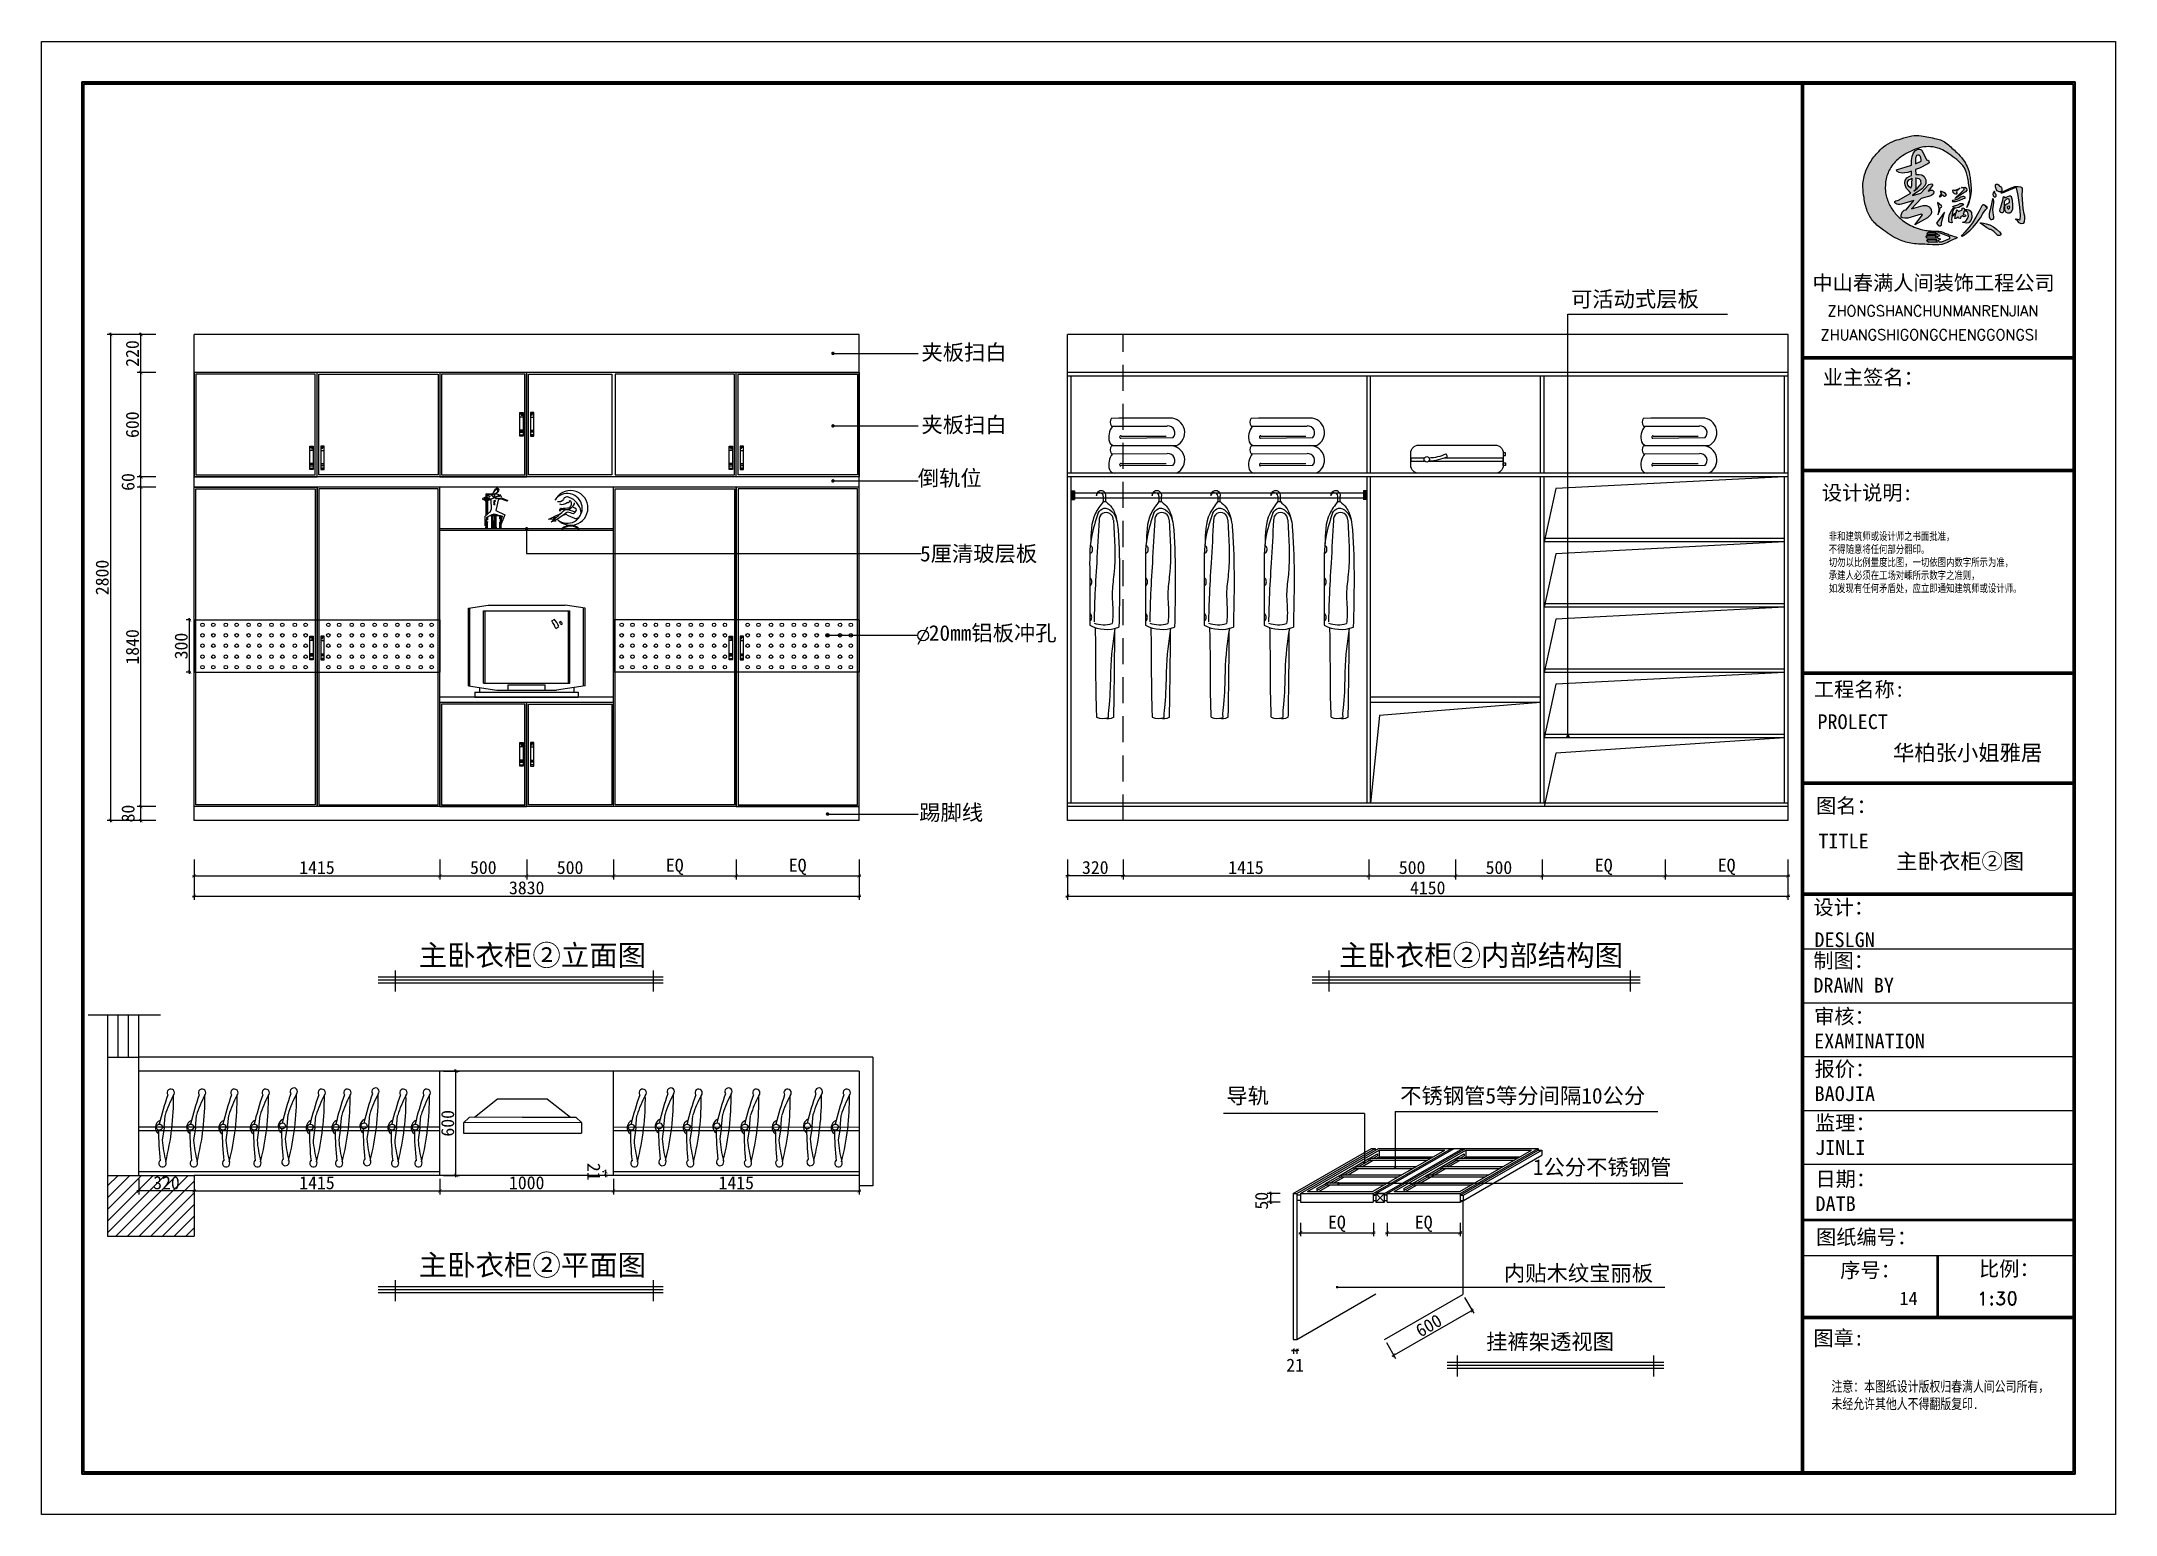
# Model space of a CAD drawing. Header units: millimetres. Extents: x 71641 to 191108, y -23091 to 29972.
# Drawn here: x 143321 to 155268, y -9624 to -1139 of the extents above; entities that cross this region are included whole.
import ezdxf

# ---------------------------------------------------------------- set-up
doc = ezdxf.new("R2010")
doc.units = ezdxf.units.MM
doc.linetypes.add('DASHED2', pattern=[0.375, 0.25, -0.125])
for name, color, linetype in [('00', 1, 'Continuous'), ('FUR', 3, 'Continuous'), ('JIA', 4, 'Continuous'), ('LAYER4', 4, 'Continuous'), ('家', 1, 'Continuous'), ('家私', 2, 'Continuous')]:
    doc.layers.add(name, color=color, linetype=linetype)
doc.layers.add('4', color=4, linetype='Continuous', lineweight=5)
doc.styles.add('200', font='SimSun.ttf', dxfattribs={"height": 600})
doc.styles.add('2121212', font='SIMFANG.TTF', dxfattribs={"height": 180})
doc.styles.add('30', font='SimSun.ttf', dxfattribs={"height": 75})
doc.styles.add('ROMAND', font='romand.shx', dxfattribs={"height": 100})
doc.styles.get("Standard").update_dxf_attribs({"font": 'SimSun.ttf', "height": 150})
doc.styles.add('STYLE-50B', font='SimSun.ttf', dxfattribs={"width": 0.766, "height": 150})
doc.dimstyles.new('30', dxfattribs={"dimscale": 0, "dimtxt": 90, "dimasz": 20, "dimexe": 20, "dimexo": 20, "dimgap": 10, "dimtad": 1, "dimdec": 0, "dimzin": 0, "dimdsep": 46, "dimtxsty": '30', "dimblk": 'ARCHTICK', "dimcen": 20, "dimdle": 10, "dimclrd": 8, "dimclre": 8, "dimclrt": 2, "dimadec": 0, "dimazin": 0, "dimtfac": 1, "dimtdec": 0, "dimtmove": 2, "dimatfit": 3, "dimldrblk": 'DOT', "dimfxl": 0, "dimtolj": 2, "dimtzin": 0, "dimlwd": -1, "dimarcsym": 0})

msp = doc.modelspace()

# ---------------------------------------------------------------- texts
at = {"char_height": 90, "width": 1902.141, "attachment_point": 1, "style": '200'}
for s, insert in [('{\\C2;可活动式层板}', (152131.2, -2577.6, -342.9)), ('{\\C2;夹板扫白}', (148389.7, -2884.1, -342.9)), ('{\\C2;夹板扫白}', (148389.7, -3301.2, -342.9)), ('{\\C2;倒轨位}', (148368.7, -3608.7, -342.9)), ('{\\C2;5厘清玻层板}', (148381.6, -4043.6, -342.9)), ('{\\C2;20mm铝板冲孔}', (148432.4, -4500.7, -342.9)), ('{\\C2;踢脚线}', (148376.8, -5534.6, -342.9))]:
    msp.add_mtext(s, dxfattribs=dict(at, insert=insert))
at = {"color": 8}
for s, insert, char_height, width, attachment_point in [('{\\C2;主卧衣柜②立面图}', (146803.6, -6342.3, -342.9), 120, 4366.126, 3), ('{\\C2;主卧衣柜②内部结构图}', (152431.3, -6342.3, -342.9), 120, 4366.126, 3), ('{\\C2;主卧衣柜②平面图}', (146803.6, -8126.5, -342.9), 120, 4366.126, 3), ('{\\f宋体|b0|i0|c134|p2;\\C2;挂裤架透视图}', (151642.1, -8582.7), 90, 4291.546, 1)]:
    msp.add_mtext(s, dxfattribs=dict(at, insert=insert, char_height=char_height, width=width, attachment_point=attachment_point))
at = {"color": 2, "char_height": 90, "attachment_point": 1, "style": '30'}
for s, insert in [('{\\f宋体|b0|i0|c134|p2;导轨}', (150145.9, -7166.6)), ('{\\f宋体|b0|i0|c134|p2;不锈钢管5等分间隔10公分}', (151147.3, -7166.2)), ('{\\f宋体|b0|i0|c134|p2;1公分不锈钢管}', (151911.6, -7577.6)), ('内贴木纹宝丽板', (151744.7, -8188.4))]:
    msp.add_mtext(s, dxfattribs=dict(at, insert=insert))
at = {"layer": '00', "color": 8, "lineweight": -2, "style": 'ROMAND'}
for s, p in [('ZHONGSHANCHUNMANRENJIAN', (153608.9, -2721)), ('ZHUANGSHIGONGCHENGGONGSI', (153569, -2858.2))]:
    msp.add_text(s, height=60.756, dxfattribs=at).set_placement(p)
at = {"layer": '00', "color": 8, "lineweight": -2, "attachment_point": 1, "style": '2121212'}
for s, insert, char_height, width in [('{\\f宋体|b0|i0|c134|p2;中山春满人间装饰工程公司}', (153522, -2486, 0), 85.272, 1591.421), ('{\\f宋体|b0|i0|c134|p2;业主签名：}', (153581.6, -3030.6, 0), 85.272, 1265.567), ('{\\f宋体|b0|i0|c134|p2;设计说明:}', (153576, -3695.2, 0), 85.272, 1265.567), ('{\\f宋体|b0|i0|c134|p2;工程名称:}', (153530.4, -4827.8, 0), 85.272, 1265.567), ('{\\f宋体|b0|i0|c134|p2;PROLECT}', (153550.6, -5014.2, 0), 85.272, 1265.567), ('{\\fSimSun|b0|i0|c134|p2;\\C2;华柏张小姐雅居}', (153986.2, -5190.6, 0), 90, 1265.567), ('{\\f宋体|b0|i0|c134|p2;图名：}', (153543.2, -5498.2, 0), 85.272, 1265.567), ('{\\f宋体|b0|i0|c134|p2;TITLE}', (153555.9, -5701.9, 0), 85.272, 1265.567), ('{\\fSimSun|b0|i0|c134|p2;\\C2;主卧衣柜②图}', (154005, -5816, 0), 90, 1265.567), ('{\\f宋体|b0|i0|c134|p2;设计：}', (153527.6, -6083, 0), 85.272, 1265.567), ('{\\f宋体|b0|i0|c134|p2;DESLGN}', (153533.2, -6270, 0), 85.272, 1265.567), ('{\\f宋体|b0|i0|c134|p2;制图：\\PDRAWN BY}', (153527.4, -6390, 0), 85.272, 1265.567), ('{\\f宋体|b0|i0|c134|p2;审核：\\PEXAMINATION}', (153531.8, -6711.6, 0), 85.272, 1265.567), ('{\\f宋体|b0|i0|c134|p2;报价：\\PBAOJIA}', (153534.4, -7014.6, 0), 85.272, 1265.567), ('{\\f宋体|b0|i0|c134|p2;监理：\\PJINLI}', (153537.2, -7324.7, 0), 85.272, 1265.567), ('{\\f宋体|b0|i0|c134|p2;日期：\\PDATB}', (153539.5, -7648.1, 0), 85.272, 1265.567), ('{\\f宋体|b0|i0|c134|p2;图纸编号：}', (153542.9, -7982.5, 0), 85.272, 1265.567), ('{\\f宋体|b0|i0|c134|p2;序号：}', (153681.9, -8173.5, 0), 85.272, 1265.567), ('{\\f宋体|b0|i0|c134|p2;比例：}', (154481.4, -8165.1, 0), 85.272, 1265.567), ('{\\C2;14}', (154023.1, -8340), 77.52, 418.4), ('{\\Fromand.shx;\\C2;1:30}', (154469.6, -8340), 77.52, 418.4), ('{\\f宋体|b0|i0|c134|p2;图章\\f宋体|b0|i0|c0|p2;:}', (153527.7, -8565, 0), 85.272, 1265.567)]:
    msp.add_mtext(s, dxfattribs=dict(at, insert=insert, char_height=char_height, width=width))
at = {"layer": '家', "color": 8, "lineweight": -2, "width": 1265.567, "attachment_point": 1, "style": 'STYLE-50B'}
for s, insert, char_height in [('非和建筑师或设计师之书面批准，\\P不得随意将任何部分翻印。\\P切勿以比例量度比图，一切依图内数字所示为准，\\P承建人必须在工场对嵊所示数字之准则，\\P如发现有任何矛盾处，应立即通知建筑师或设计师。', (153616.1, -3965.9, 0), 45), ('注意：本图纸设计版权归春满人间公司所有，未经允许其他人不得翻版复印{\\f宋体|b0|i0|c0|p2;.}', (153631.6, -8855.8, 0), 60)]:
    msp.add_mtext(s, dxfattribs=dict(at, insert=insert, char_height=char_height))

# ---------------------------------------------------------------- blocks, each defined once
blk = doc.blocks.new('ASDFGASDFASD')
at = {"color": 8}
for q in [(-121363, 35213), (-121346, 35070)]:
    blk.add_line((-121357, 35141), q, dxfattribs=at)
at = {"color": 8, "extrusion": (0, 0, -1)}
for centre, major_axis, start_param, end_param in [((-121396, 35343), (-15, -15), 0.064735, 4.519237), ((-119960, 35305), (-1441, -173), -0.130439, 0.135448), ((-121924, 35045), (-414, -414), 3.421088, 3.635136), ((-122982, 34765), (-1202, 1202), 2.01697, 2.120705), ((-121330, 35145), (-12.2, -12.2), 3.810164, 10.093349), ((-121351, 35142), (-31.6, -31.6), 2.742131, 4.878196), ((-123025, 35131), (-1202, 1202), 2.35803, 2.461765), ((-122152, 35141), (-572, 572), 2.443948, 2.59889), ((-121348, 34937), (-15, -15), 3.101091, 7.555592)]:
    blk.add_ellipse(centre, major_axis=major_axis, ratio=1, start_param=start_param, end_param=end_param, dxfattribs=at)
blk = doc.blocks.new('_ARCHTICK')
at = {"color": 0, "linetype": 'ByBlock', "const_width": 0.15}
blk.add_lwpolyline([(-0.5, -0.5), (0.5, 0.5)], dxfattribs=at)
blk = doc.blocks.new('*D240')
at = {"color": 8, "lineweight": -2}
for p, q in [((143980, -3046), (143873, -3046)), ((143980, -3646), (143873, -3646))]:
    blk.add_line(p, q, dxfattribs=at)
at = {"color": 8}
blk.add_line((143893, -3656), (143893, -3036), dxfattribs=at)
at = {"layer": 'Defpoints', "color": 0}
for p in [(143893, -3046), (144000, -3046), (144000, -3646)]:
    blk.add_point(p, dxfattribs=at)
at = {"color": 8, "xscale": 20, "yscale": 20, "zscale": 20}
for p, rotation in [((143893, -3046), 90), ((143893, -3646), 270)]:
    blk.add_blockref('_ARCHTICK', p, dxfattribs=dict(at, rotation=rotation))
at = {"color": 2, "insert": (143845, -3346), "char_height": 75, "attachment_point": 5, "rotation": 90, "style": '30'}
blk.add_mtext('\\A2;600', dxfattribs=at)
blk = doc.blocks.new('_Dot')
at = {"color": 0, "linetype": 'ByBlock', "lineweight": -2}
blk.add_line((-0.5, 0), (-1, 0), dxfattribs=at)
at = {"color": 0, "linetype": 'ByBlock', "const_width": 0.5}
blk.add_lwpolyline([(-0.25, 0, 1), (0.25, 0, 1)], format="xyb", close=True, dxfattribs=at)
blk = doc.blocks.new('DOT')
at = {"color": 0, "linetype": 'ByBlock'}
blk.add_line((-0.5, 0), (-1, 0), dxfattribs=at)
at = {"color": 0, "linetype": 'ByBlock', "const_width": 0.5}
blk.add_lwpolyline([(-0.25, 0, 1), (0.25, 0, 1)], format="xyb", close=True, dxfattribs=at)
blk = doc.blocks.new('*D242')
at = {"color": 8, "lineweight": -2}
for p, q in [((143980, -2826), (143699, -2826)), ((143980, -5626), (143699, -5626))]:
    blk.add_line(p, q, dxfattribs=at)
at = {"color": 8}
blk.add_line((143719, -2816), (143719, -5636), dxfattribs=at)
at = {"layer": 'Defpoints', "color": 0}
for p in [(144000, -2826), (143719, -5626), (144000, -5626)]:
    blk.add_point(p, dxfattribs=at)
at = {"color": 8, "xscale": 20, "yscale": 20, "zscale": 20}
for p, rotation in [((143719, -2826), 90), ((143719, -5626), 270)]:
    blk.add_blockref('_ARCHTICK', p, dxfattribs=dict(at, rotation=rotation))
at = {"color": 2, "insert": (143671, -4226), "char_height": 75, "attachment_point": 5, "rotation": 90, "style": '30'}
blk.add_mtext('\\A2;2800', dxfattribs=at)
blk = doc.blocks.new('*D238')
at = {"color": 8, "lineweight": -2}
for p, q in [((143980, -5546), (143873, -5546)), ((143980, -5626), (143873, -5626))]:
    blk.add_line(p, q, dxfattribs=at)
at = {"color": 8}
blk.add_line((143893, -5636), (143893, -5536), dxfattribs=at)
at = {"layer": 'Defpoints', "color": 0}
for p in [(143893, -5546), (144000, -5546), (144000, -5626)]:
    blk.add_point(p, dxfattribs=at)
at = {"color": 8, "xscale": 20, "yscale": 20, "zscale": 20}
for p, rotation in [((143893, -5546), 90), ((143893, -5626), 270)]:
    blk.add_blockref('_ARCHTICK', p, dxfattribs=dict(at, rotation=rotation))
at = {"color": 2, "insert": (143820, -5586), "char_height": 75, "attachment_point": 5, "rotation": 90, "style": '30'}
blk.add_mtext('\\A2;80', dxfattribs=at)
blk = doc.blocks.new('*D239')
at = {"color": 8}
blk.add_line((143893, -5556), (143893, -3696), dxfattribs=at)
at = {"color": 8, "lineweight": -2}
for p, q in [((143980, -3706), (143873, -3706)), ((143980, -5546), (143873, -5546))]:
    blk.add_line(p, q, dxfattribs=at)
at = {"layer": 'Defpoints', "color": 0}
for p in [(143893, -3706), (144000, -3706), (144000, -5546)]:
    blk.add_point(p, dxfattribs=at)
at = {"color": 8, "xscale": 20, "yscale": 20, "zscale": 20}
for p, rotation in [((143893, -3706), 90), ((143893, -5546), 270)]:
    blk.add_blockref('_ARCHTICK', p, dxfattribs=dict(at, rotation=rotation))
at = {"color": 2, "insert": (143845, -4626), "char_height": 75, "attachment_point": 5, "rotation": 90, "style": '30'}
blk.add_mtext('\\A2;1840', dxfattribs=at)
blk = doc.blocks.new('*D241')
at = {"color": 8, "lineweight": -2}
for p, q in [((143980, -2826), (143873, -2826)), ((143980, -3046), (143873, -3046))]:
    blk.add_line(p, q, dxfattribs=at)
at = {"color": 8}
blk.add_line((143893, -3056), (143893, -2816), dxfattribs=at)
at = {"layer": 'Defpoints', "color": 0}
for p in [(143893, -2826), (144000, -2826), (144000, -3046)]:
    blk.add_point(p, dxfattribs=at)
at = {"color": 8, "xscale": 20, "yscale": 20, "zscale": 20}
for p, rotation in [((143893, -2826), 90), ((143893, -3046), 270)]:
    blk.add_blockref('_ARCHTICK', p, dxfattribs=dict(at, rotation=rotation))
at = {"color": 2, "insert": (143845, -2936), "char_height": 75, "attachment_point": 5, "rotation": 90, "style": '30'}
blk.add_mtext('\\A2;220', dxfattribs=at)
blk = doc.blocks.new('btgeg')
at = {"color": 3}
for p, q in [((149254, -6120), (149368, -6102)), ((149254, -6566), (149254, -6120)), ((149342, -6134), (149838, -6134)), ((149350, -6552), (149350, -6134)), ((149368, -6102), (149812, -6102)), ((149926, -6120), (149812, -6102)), ((149838, -6552), (149838, -6134)), ((149926, -6566), (149926, -6120)), ((149254, -6566), (149417, -6592)), ((149342, -6552), (149838, -6552)), ((149926, -6566), (149762, -6592)), ((149292, -6603), (149887, -6603)), ((149292, -6603), (149292, -6632)), ((149417, -6592), (149762, -6592)), ((149887, -6603), (149887, -6632))]:
    blk.add_line(p, q, dxfattribs=at)
at = {"layer": 'JIA', "color": 8}
for p, q in [((149262, -6567), (149262, -6119)), ((149342, -6552), (149342, -6134)), ((149734, -6193), (149749, -6184)), ((149779, -6200), (149786, -6195)), ((149788, -6214), (149796, -6209)), ((149830, -6552), (149830, -6134)), ((149918, -6567), (149918, -6119)), ((149757, -6236), (149775, -6224)), ((149484, -6561), (149696, -6561)), ((149484, -6593), (149484, -6561)), ((149696, -6593), (149696, -6561)), ((149292, -6632), (149887, -6632)), ((149292, -6632), (149887, -6632)), ((149318, -6576), (149318, -6603)), ((149861, -6576), (149861, -6603))]:
    blk.add_line(p, q, dxfattribs=at)
for centre, start, end in [((149593, -6298), 20.7343, 36.56), ((149615, -6298), 24.9121, 40.5544), ((149633, -6298), 28.5503, 34.0523), ((149644, -6298), 30.4039, 36.0098)]:
    blk.add_arc(centre, 176, start, end, dxfattribs=at)
blk = doc.blocks.new('rwe')
at = {"color": 8}
for p, q in [((17983, -10061), (17973, -10072)), ((17898, -10167), (17907, -10167)), ((18000, -10167), (18009, -10167))]:
    blk.add_line(p, q, dxfattribs=at)
for centre, radius, start, end in [((17954, -10034), 111, 222.8105, 153.8458), ((17933, -10037), 95.2, 229.8636, 146.7926), ((14268, -2647), 8259, 295.4147, 296.031), ((16040, -8049), 2740, 310.7852, 313.298), ((17515, -9518), 684, 299.9772, 307.4382), ((17878, -9956), 37.9, 256.5444, 321.3954), ((17901, -9966), 45.5, 246.4064, 315.2703), ((17900, -10053), 17.6, 127.3469, 187.4594), ((17907, -10057), 23.7, 141.333, 174.1537), ((17915, -10067), 34, 135.7449, 158.7386), ((17905, -10059), 21.7, 139.9128, 169.8136), ((17883, -10055), 0.146, 230.2227, 302.5866), ((17883, -10055), 0.127, 171.088, 310.5547), ((17883, -10055), 0.0955, 161.3598, 310.8737), ((17895, -10045), 8.27, 98.2105, 129.1025), ((18111, -10033), 220, 182.8319, 183.9106), ((17891, -10044), 0.265, 9.6501, 146.7361), ((17900, -10049), 8.12, 130.1011, 174.7006), ((17892, -10048), 0.142, 172.784, 352.1818), ((17811, -8440), 1599, 272.9551, 274.853), ((17927, -9347), 696, 267.3659, 271.5583), ((17728, -9516), 591, 287.3107, 289.2647), ((17931, -9987), 24.1, 54.2619, 162.4969), ((17876, -10316), 276, 67.316, 80.9356), ((18057, -9863), 249, 237.6988, 253.1195), ((17799, -10633), 587, 72.7141, 76.9839), ((17939, -9974), 24.8, 257.4816, 284.8093), ((17901, -10080), 122, 11.9108, 68.5385), ((17929, -9988), 18.4, 329.8101, 359.2418), ((17889, -9955), 104, 302.8717, 329.5163), ((17112, -9483), 1000, 326.5997, 327.9903), ((17950, -9994), 6.06, 40.0214, 117.6557), ((17928, -10008), 32.6, 350.6185, 32.4306), ((18031, -9927), 118, 236.6779, 245.8487), ((17963, -10002), 16.8, 336.6517, 2.5732), ((17978, -10048), 13.5, 357.7896, 70.6567), ((17860, -9967), 154, 322.4913, 328.3303), ((17984, -10065), 36.8, 270.0536, 15.5528), ((17825, -10176), 70.1, 74.1791, 100.3558), ((17852, -10158), 40.2, 78.8142, 119.5923), ((17855, -10105), 10.5, 131.2684, 196.3368), ((17761, -9752), 356, 284.1453, 287.2735), ((17848, -10118), 11.9, 358.4839, 41.514), ((17954, -10225), 80.1, 46.1508, 133.8492), ((17954, -10225), 74.3, 51.0428, 128.9572)]:
    blk.add_arc(centre, radius, start, end, dxfattribs=at)
blk = doc.blocks.new('*D245')
at = {"color": 8, "lineweight": -2}
for p, q in [((144201, -5851), (144201, -5965)), ((145616, -5851), (145616, -5965))]:
    blk.add_line(p, q, dxfattribs=at)
at = {"color": 8}
blk.add_line((144191, -5945), (145626, -5945), dxfattribs=at)
at = {"layer": 'Defpoints', "color": 0}
for p in [(144201, -5831), (145616, -5831), (145616, -5945)]:
    blk.add_point(p, dxfattribs=at)
at = {"color": 8, "xscale": 20, "yscale": 20, "zscale": 20, "rotation": 180}
blk.add_blockref('_ARCHTICK', (144201, -5945), dxfattribs=at)
at = {"color": 8, "xscale": 20, "yscale": 20, "zscale": 20}
blk.add_blockref('_ARCHTICK', (145616, -5945), dxfattribs=at)
at = {"color": 2, "insert": (144908, -5897), "char_height": 75, "attachment_point": 5, "style": '30'}
blk.add_mtext('\\A2;1415', dxfattribs=at)
blk = doc.blocks.new('*D246')
at = {"color": 8, "lineweight": -2}
for p, q in [((145616, -5851), (145616, -5965)), ((146116, -5851), (146116, -5965))]:
    blk.add_line(p, q, dxfattribs=at)
at = {"color": 8}
blk.add_line((145606, -5945), (146126, -5945), dxfattribs=at)
at = {"layer": 'Defpoints', "color": 0}
for p in [(145616, -5831), (146116, -5831), (146116, -5945)]:
    blk.add_point(p, dxfattribs=at)
at = {"color": 8, "xscale": 20, "yscale": 20, "zscale": 20, "rotation": 180}
blk.add_blockref('_ARCHTICK', (145616, -5945), dxfattribs=at)
at = {"color": 8, "xscale": 20, "yscale": 20, "zscale": 20}
blk.add_blockref('_ARCHTICK', (146116, -5945), dxfattribs=at)
at = {"color": 2, "insert": (145866, -5897), "char_height": 75, "attachment_point": 5, "style": '30'}
blk.add_mtext('\\A2;500', dxfattribs=at)
blk = doc.blocks.new('*D247')
at = {"color": 8, "lineweight": -2}
for p, q in [((146116, -5851), (146116, -5965)), ((146616, -5851), (146616, -5965))]:
    blk.add_line(p, q, dxfattribs=at)
at = {"color": 8}
blk.add_line((146106, -5945), (146626, -5945), dxfattribs=at)
at = {"layer": 'Defpoints', "color": 0}
for p in [(146116, -5831), (146616, -5831), (146616, -5945)]:
    blk.add_point(p, dxfattribs=at)
at = {"color": 8, "xscale": 20, "yscale": 20, "zscale": 20, "rotation": 180}
blk.add_blockref('_ARCHTICK', (146116, -5945), dxfattribs=at)
at = {"color": 8, "xscale": 20, "yscale": 20, "zscale": 20}
blk.add_blockref('_ARCHTICK', (146616, -5945), dxfattribs=at)
at = {"color": 2, "insert": (146366, -5897), "char_height": 75, "attachment_point": 5, "style": '30'}
blk.add_mtext('\\A2;500', dxfattribs=at)
blk = doc.blocks.new('*D248')
at = {"color": 8, "lineweight": -2}
for p, q in [((146616, -5851), (146616, -5965)), ((147323, -5851), (147323, -5965))]:
    blk.add_line(p, q, dxfattribs=at)
at = {"color": 8}
blk.add_line((146606, -5945), (147333, -5945), dxfattribs=at)
at = {"layer": 'Defpoints', "color": 0}
for p in [(146616, -5831), (147323, -5831), (147323, -5945)]:
    blk.add_point(p, dxfattribs=at)
at = {"color": 8, "xscale": 20, "yscale": 20, "zscale": 20, "rotation": 180}
blk.add_blockref('_ARCHTICK', (146616, -5945), dxfattribs=at)
at = {"color": 8, "xscale": 20, "yscale": 20, "zscale": 20}
blk.add_blockref('_ARCHTICK', (147323, -5945), dxfattribs=at)
at = {"color": 2, "insert": (146969, -5893), "char_height": 75, "attachment_point": 5, "style": '30'}
blk.add_mtext('\\A2;EQ', dxfattribs=at)
blk = doc.blocks.new('*D249')
at = {"color": 8, "lineweight": -2}
for p, q in [((147323, -5851), (147323, -5965)), ((148031, -5851), (148031, -5965))]:
    blk.add_line(p, q, dxfattribs=at)
at = {"color": 8}
blk.add_line((147313, -5945), (148041, -5945), dxfattribs=at)
at = {"layer": 'Defpoints', "color": 0}
for p in [(147323, -5831), (148031, -5831), (148031, -5945)]:
    blk.add_point(p, dxfattribs=at)
at = {"color": 8, "xscale": 20, "yscale": 20, "zscale": 20, "rotation": 180}
blk.add_blockref('_ARCHTICK', (147323, -5945), dxfattribs=at)
at = {"color": 8, "xscale": 20, "yscale": 20, "zscale": 20}
blk.add_blockref('_ARCHTICK', (148031, -5945), dxfattribs=at)
at = {"color": 2, "insert": (147677, -5893), "char_height": 75, "attachment_point": 5, "style": '30'}
blk.add_mtext('\\A2;EQ', dxfattribs=at)
blk = doc.blocks.new('*D250')
at = {"color": 8, "lineweight": -2}
for p, q in [((144201, -5851), (144201, -6082)), ((148031, -5851), (148031, -6082))]:
    blk.add_line(p, q, dxfattribs=at)
at = {"color": 8}
blk.add_line((144191, -6062), (148041, -6062), dxfattribs=at)
at = {"layer": 'Defpoints', "color": 0}
for p in [(144201, -5831), (148031, -5831), (148031, -6062)]:
    blk.add_point(p, dxfattribs=at)
at = {"color": 8, "xscale": 20, "yscale": 20, "zscale": 20, "rotation": 180}
blk.add_blockref('_ARCHTICK', (144201, -6062), dxfattribs=at)
at = {"color": 8, "xscale": 20, "yscale": 20, "zscale": 20}
blk.add_blockref('_ARCHTICK', (148031, -6062), dxfattribs=at)
at = {"color": 2, "insert": (146116, -6014), "char_height": 75, "attachment_point": 5, "style": '30'}
blk.add_mtext('\\A2;3830', dxfattribs=at)
blk = doc.blocks.new('*D251')
at = {"color": 8}
blk.add_line((144191, -7760), (145626, -7760), dxfattribs=at)
at = {"color": 8, "lineweight": -2}
for p, q in [((144201, -7690), (144201, -7780)), ((145616, -7690), (145616, -7780))]:
    blk.add_line(p, q, dxfattribs=at)
at = {"layer": 'Defpoints', "color": 0}
for p in [(144201, -7670), (145616, -7670), (145616, -7760)]:
    blk.add_point(p, dxfattribs=at)
at = {"color": 8, "xscale": 20, "yscale": 20, "zscale": 20, "rotation": 180}
blk.add_blockref('_ARCHTICK', (144201, -7760), dxfattribs=at)
at = {"color": 8, "xscale": 20, "yscale": 20, "zscale": 20}
blk.add_blockref('_ARCHTICK', (145616, -7760), dxfattribs=at)
at = {"color": 2, "insert": (144908, -7713), "char_height": 75, "attachment_point": 5, "style": '30'}
blk.add_mtext('\\A2;1415', dxfattribs=at)
blk = doc.blocks.new('*D252')
at = {"color": 8}
blk.add_line((145606, -7760), (146626, -7760), dxfattribs=at)
at = {"color": 8, "lineweight": -2}
for p, q in [((145616, -7690), (145616, -7780)), ((146616, -7690), (146616, -7780))]:
    blk.add_line(p, q, dxfattribs=at)
at = {"layer": 'Defpoints', "color": 0}
for p in [(145616, -7670), (146616, -7670), (146616, -7760)]:
    blk.add_point(p, dxfattribs=at)
at = {"color": 8, "xscale": 20, "yscale": 20, "zscale": 20, "rotation": 180}
blk.add_blockref('_ARCHTICK', (145616, -7760), dxfattribs=at)
at = {"color": 8, "xscale": 20, "yscale": 20, "zscale": 20}
blk.add_blockref('_ARCHTICK', (146616, -7760), dxfattribs=at)
at = {"color": 2, "insert": (146116, -7713), "char_height": 75, "attachment_point": 5, "style": '30'}
blk.add_mtext('\\A2;1000', dxfattribs=at)
blk = doc.blocks.new('*D253')
at = {"color": 8}
blk.add_line((146606, -7760), (148041, -7760), dxfattribs=at)
at = {"color": 8, "lineweight": -2}
for p, q in [((146616, -7690), (146616, -7780)), ((148031, -7690), (148031, -7780))]:
    blk.add_line(p, q, dxfattribs=at)
at = {"layer": 'Defpoints', "color": 0}
for p in [(146616, -7670), (148031, -7670), (148031, -7760)]:
    blk.add_point(p, dxfattribs=at)
at = {"color": 8, "xscale": 20, "yscale": 20, "zscale": 20, "rotation": 180}
blk.add_blockref('_ARCHTICK', (146616, -7760), dxfattribs=at)
at = {"color": 8, "xscale": 20, "yscale": 20, "zscale": 20}
blk.add_blockref('_ARCHTICK', (148031, -7760), dxfattribs=at)
at = {"color": 2, "insert": (147323, -7713), "char_height": 75, "attachment_point": 5, "style": '30'}
blk.add_mtext('\\A2;1415', dxfattribs=at)
blk = doc.blocks.new('*D254')
at = {"color": 8}
blk.add_line((144211, -7760), (143871, -7760), dxfattribs=at)
at = {"color": 8, "lineweight": -2}
for p, q in [((143881, -7690), (143881, -7780)), ((144201, -7690), (144201, -7780))]:
    blk.add_line(p, q, dxfattribs=at)
at = {"layer": 'Defpoints', "color": 0}
for p in [(143881, -7670), (143881, -7760), (144201, -7670)]:
    blk.add_point(p, dxfattribs=at)
at = {"color": 8, "xscale": 20, "yscale": 20, "zscale": 20, "rotation": 180}
blk.add_blockref('_ARCHTICK', (143881, -7760), dxfattribs=at)
at = {"color": 8, "xscale": 20, "yscale": 20, "zscale": 20}
blk.add_blockref('_ARCHTICK', (144201, -7760), dxfattribs=at)
at = {"color": 2, "insert": (144041, -7713), "char_height": 75, "attachment_point": 5, "style": '30'}
blk.add_mtext('\\A2;320', dxfattribs=at)
blk = doc.blocks.new('*D255')
at = {"color": 8, "lineweight": -2}
for p, q in [((145636, -7070), (145728, -7070)), ((145636, -7670), (145728, -7670))]:
    blk.add_line(p, q, dxfattribs=at)
at = {"color": 8}
blk.add_line((145708, -7680), (145708, -7060), dxfattribs=at)
at = {"layer": 'Defpoints', "color": 0}
for p in [(145616, -7070), (145708, -7070), (145616, -7670)]:
    blk.add_point(p, dxfattribs=at)
at = {"color": 8, "xscale": 20, "yscale": 20, "zscale": 20}
for p, rotation in [((145708, -7070), 90), ((145708, -7670), 270)]:
    blk.add_blockref('_ARCHTICK', p, dxfattribs=dict(at, rotation=rotation))
at = {"color": 2, "insert": (145661, -7370), "char_height": 75, "attachment_point": 5, "rotation": 90, "style": '30'}
blk.add_mtext('\\A2;600', dxfattribs=at)
blk = doc.blocks.new('*D256')
at = {"color": 8, "lineweight": -2}
for p, q in [((143980, -3646), (143873, -3646)), ((143980, -3706), (143873, -3706))]:
    blk.add_line(p, q, dxfattribs=at)
at = {"color": 8}
blk.add_line((143893, -3716), (143893, -3636), dxfattribs=at)
at = {"layer": 'Defpoints', "color": 0}
for p in [(143893, -3646), (144000, -3646), (144000, -3706)]:
    blk.add_point(p, dxfattribs=at)
at = {"color": 8, "xscale": 20, "yscale": 20, "zscale": 20}
for p, rotation in [((143893, -3646), 90), ((143893, -3706), 270)]:
    blk.add_blockref('_ARCHTICK', p, dxfattribs=dict(at, rotation=rotation))
at = {"color": 2, "insert": (143820, -3676), "char_height": 75, "attachment_point": 5, "rotation": 90, "style": '30'}
blk.add_mtext('\\A2;60', dxfattribs=at)
blk = doc.blocks.new('*D262')
at = {"color": 8, "lineweight": -2}
for p, q in [((144181, -4471), (144154, -4471)), ((144181, -4771), (144154, -4771))]:
    blk.add_line(p, q, dxfattribs=at)
at = {"color": 8}
blk.add_line((144174, -4781), (144174, -4461), dxfattribs=at)
at = {"layer": 'Defpoints', "color": 0}
for p in [(144174, -4471), (144201, -4471), (144201, -4771)]:
    blk.add_point(p, dxfattribs=at)
at = {"color": 8, "xscale": 20, "yscale": 20, "zscale": 20}
for p, rotation in [((144174, -4471), 90), ((144174, -4771), 270)]:
    blk.add_blockref('_ARCHTICK', p, dxfattribs=dict(at, rotation=rotation))
at = {"color": 2, "insert": (144126, -4621), "char_height": 75, "attachment_point": 5, "rotation": 90, "style": '30'}
blk.add_mtext('\\A2;300', dxfattribs=at)
blk = doc.blocks.new('*D265')
at = {"color": 8, "lineweight": -2}
for p, q in [((151966, -5851), (151966, -5965)), ((152674, -5851), (152674, -5965))]:
    blk.add_line(p, q, dxfattribs=at)
at = {"color": 8}
blk.add_line((151956, -5945), (152684, -5945), dxfattribs=at)
at = {"layer": 'Defpoints', "color": 0}
for p in [(151966, -5831), (152674, -5831), (152674, -5945)]:
    blk.add_point(p, dxfattribs=at)
at = {"color": 8, "xscale": 20, "yscale": 20, "zscale": 20, "rotation": 180}
blk.add_blockref('_ARCHTICK', (151966, -5945), dxfattribs=at)
at = {"color": 8, "xscale": 20, "yscale": 20, "zscale": 20}
blk.add_blockref('_ARCHTICK', (152674, -5945), dxfattribs=at)
at = {"color": 2, "insert": (152320, -5893), "char_height": 75, "attachment_point": 5, "style": '30'}
blk.add_mtext('\\A2;EQ', dxfattribs=at)
blk = doc.blocks.new('*D267')
at = {"color": 8, "lineweight": -2}
for p, q in [((149231, -5851), (149231, -6082)), ((153381, -5851), (153381, -6082))]:
    blk.add_line(p, q, dxfattribs=at)
at = {"color": 8}
blk.add_line((149221, -6062), (153391, -6062), dxfattribs=at)
at = {"layer": 'Defpoints', "color": 0}
for p in [(149231, -5831), (153381, -5831), (153381, -6062)]:
    blk.add_point(p, dxfattribs=at)
at = {"color": 8, "xscale": 20, "yscale": 20, "zscale": 20, "rotation": 180}
blk.add_blockref('_ARCHTICK', (149231, -6062), dxfattribs=at)
at = {"color": 8, "xscale": 20, "yscale": 20, "zscale": 20}
blk.add_blockref('_ARCHTICK', (153381, -6062), dxfattribs=at)
at = {"color": 2, "insert": (151306, -6014), "char_height": 75, "attachment_point": 5, "style": '30'}
blk.add_mtext('\\A2;4150', dxfattribs=at)
blk = doc.blocks.new('*D268')
at = {"color": 8, "lineweight": -2}
for p, q in [((149551, -5851), (149551, -5965)), ((150966, -5851), (150966, -5965))]:
    blk.add_line(p, q, dxfattribs=at)
at = {"color": 8}
blk.add_line((149541, -5945), (150976, -5945), dxfattribs=at)
at = {"layer": 'Defpoints', "color": 0}
for p in [(149551, -5831), (150966, -5831), (150966, -5945)]:
    blk.add_point(p, dxfattribs=at)
at = {"color": 8, "xscale": 20, "yscale": 20, "zscale": 20, "rotation": 180}
blk.add_blockref('_ARCHTICK', (149551, -5945), dxfattribs=at)
at = {"color": 8, "xscale": 20, "yscale": 20, "zscale": 20}
blk.add_blockref('_ARCHTICK', (150966, -5945), dxfattribs=at)
at = {"color": 2, "insert": (150259, -5897), "char_height": 75, "attachment_point": 5, "style": '30'}
blk.add_mtext('\\A2;1415', dxfattribs=at)
blk = doc.blocks.new('*D264')
at = {"color": 8, "lineweight": -2}
for p, q in [((151466, -5851), (151466, -5965)), ((151966, -5851), (151966, -5965))]:
    blk.add_line(p, q, dxfattribs=at)
at = {"color": 8}
blk.add_line((151456, -5945), (151976, -5945), dxfattribs=at)
at = {"layer": 'Defpoints', "color": 0}
for p in [(151466, -5831), (151966, -5831), (151966, -5945)]:
    blk.add_point(p, dxfattribs=at)
at = {"color": 8, "xscale": 20, "yscale": 20, "zscale": 20, "rotation": 180}
blk.add_blockref('_ARCHTICK', (151466, -5945), dxfattribs=at)
at = {"color": 8, "xscale": 20, "yscale": 20, "zscale": 20}
blk.add_blockref('_ARCHTICK', (151966, -5945), dxfattribs=at)
at = {"color": 2, "insert": (151716, -5897), "char_height": 75, "attachment_point": 5, "style": '30'}
blk.add_mtext('\\A2;500', dxfattribs=at)
blk = doc.blocks.new('*D263')
at = {"color": 8, "lineweight": -2}
for p, q in [((150966, -5851), (150966, -5965)), ((151466, -5851), (151466, -5965))]:
    blk.add_line(p, q, dxfattribs=at)
at = {"color": 8}
blk.add_line((150956, -5945), (151476, -5945), dxfattribs=at)
at = {"layer": 'Defpoints', "color": 0}
for p in [(150966, -5831), (151466, -5831), (151466, -5945)]:
    blk.add_point(p, dxfattribs=at)
at = {"color": 8, "xscale": 20, "yscale": 20, "zscale": 20, "rotation": 180}
blk.add_blockref('_ARCHTICK', (150966, -5945), dxfattribs=at)
at = {"color": 8, "xscale": 20, "yscale": 20, "zscale": 20}
blk.add_blockref('_ARCHTICK', (151466, -5945), dxfattribs=at)
at = {"color": 2, "insert": (151216, -5897), "char_height": 75, "attachment_point": 5, "style": '30'}
blk.add_mtext('\\A2;500', dxfattribs=at)
blk = doc.blocks.new('*D266')
at = {"color": 8, "lineweight": -2}
for p, q in [((152674, -5851), (152674, -5965)), ((153381, -5851), (153381, -5965))]:
    blk.add_line(p, q, dxfattribs=at)
at = {"color": 8}
blk.add_line((152664, -5945), (153391, -5945), dxfattribs=at)
at = {"layer": 'Defpoints', "color": 0}
for p in [(152674, -5831), (153381, -5831), (153381, -5945)]:
    blk.add_point(p, dxfattribs=at)
at = {"color": 8, "xscale": 20, "yscale": 20, "zscale": 20, "rotation": 180}
blk.add_blockref('_ARCHTICK', (152674, -5945), dxfattribs=at)
at = {"color": 8, "xscale": 20, "yscale": 20, "zscale": 20}
blk.add_blockref('_ARCHTICK', (153381, -5945), dxfattribs=at)
at = {"color": 2, "insert": (153028, -5893), "char_height": 75, "attachment_point": 5, "style": '30'}
blk.add_mtext('\\A2;EQ', dxfattribs=at)
blk = doc.blocks.new('212')
at = {"color": 191}
blk.add_lwpolyline([(-40471, 51914), (-40471, 51883), (-40456, 51883), (-40456, 51914)], dxfattribs=at)
for centre, radius, start, end in [((-40483, 51918), 28, 351.8218, 185.3797), ((-40491, 51914), 20.3, 0.3373, 175.5798), ((-40452, 51355), 208, 242.2897, 290.0925), ((-40474, 50724, 343), 90.4, 247.1206, 290.8885), ((-40447, 50718, 343), 84.7, 259.3937, 294.1451)]:
    blk.add_arc(centre, radius, start, end, dxfattribs=at)
at = {"color": 8}
for centre, radius, start, end in [((-40454, 51779), 41, 357.3675, 185.0421), ((-40467, 51353), 179, 251.535, 285.1316)]:
    blk.add_arc(centre, radius, start, end, dxfattribs=at)
at = {"color": 191}
for centre, major_axis, start_param, end_param in [((-40543, 51608), (0, -20.1), 5.806071, 9.642812), ((-40547, 51421), (0, -20.1), 6.126837, 9.599254), ((-40548, 51217), (0, 20.1), 3.092856, 6.319918)]:
    blk.add_ellipse(centre, major_axis=major_axis, ratio=0.51756, start_param=start_param, end_param=end_param, dxfattribs=at)
for points in [[(-40471, 51883), (-40517, 51813), (-40544, 51637)], [(-40500, 51818), (-40467, 51846), (-40422, 51827), (-40386, 51720), (-40381, 51160)], [(-40456, 51883), (-40422, 51849), (-40394, 51785)], [(-40500, 51818), (-40539, 51679), (-40549, 51476), (-40549, 51172)], [(-40518, 51158), (-40515, 50935, 343), (-40514, 50777, 343), (-40510, 50641, 343)], [(-40407, 51138, 39), (-40408, 50928, 343), (-40410, 50779, 343), (-40412, 50640, 343)]]:
    blk.add_spline(points, degree=3, dxfattribs=at)
at = {"color": 8}
for points in [[(-40495, 51775), (-40509, 51531), (-40520, 51327), (-40524, 51190)], [(-40413, 51777), (-40410, 51463), (-40420, 51352), (-40416, 51227), (-40420, 51180)]]:
    blk.add_spline(points, degree=3, dxfattribs=at)
at = {"color": 191}
blk.add_open_spline([(-40404, 51153), (-40417, 51071, 208), (-40430, 50972, 376), (-40431, 50752, 341), (-40444, 50669, 342), (-40442, 50640, 343)], degree=3, knots=[77.637111, 77.637111, 77.637111, 77.637111, 441.336877, 629.012249, 699.56749, 699.56749, 699.56749, 699.56749], dxfattribs=at)
blk = doc.blocks.new('2')
at = {"color": 191}
for p, q in [((-39958, 51668), (-39951, 51667)), ((-39958, 51492), (-39951, 51490)), ((-39543, 51367), (-39935, 51367))]:
    blk.add_line(p, q, dxfattribs=at)
at = {"color": 8}
for p, q in [((-39951, 51667), (-39600, 51669)), ((-39543, 51543), (-39935, 51543)), ((-39565, 51593), (-39898, 51590)), ((-39896, 51605), (-39608, 51605)), ((-39951, 51490), (-39600, 51493)), ((-39565, 51416), (-39898, 51414)), ((-39896, 51428), (-39608, 51428))]:
    blk.add_line(p, q, dxfattribs=at)
at = {"color": 191}
for centre, radius, start, end in [((-39867, 51598), 108, 140.7813, 196.5816), ((-39925, 51694), 41.2, 143.1809, 218.2472), ((-39664, 15534), 36185, 89.8702, 90.4653), ((-39581, 51627), 92.5, 294.8344, 90.5457), ((-39935, 51581), 37.8, 201.025, 270), ((-39925, 51517), 41.2, 143.1809, 218.2472), ((-39581, 51451), 92.5, 294.8344, 90.5457), ((-39867, 51422), 108, 140.7813, 196.5816), ((-39935, 51405), 37.8, 201.025, 270)]:
    blk.add_arc(centre, radius, start, end, dxfattribs=at)
at = {"color": 8}
for centre, radius, start, end in [((-39596, 51625), 44.6, 314.4132, 94.7681), ((-39664, 15358), 36185, 89.8702, 90.4653), ((-39898, 51598), 7.43, 75.823, 270.7467), ((-39898, 51421), 7.43, 75.823, 270.7467), ((-39596, 51448), 44.6, 314.4132, 94.7681)]:
    blk.add_arc(centre, radius, start, end, dxfattribs=at)
blk = doc.blocks.new('219')
at = {"layer": '家私', "color": 191}
blk.add_line((-38704, 51721), (-38714, 51744), dxfattribs=at)
blk.add_lwpolyline([(-39003, 51648), (-39003, 51751, -0.414214), (-38940, 51814), (-38312, 51814, -0.414214), (-38249, 51751), (-38249, 51648, -0.414214), (-38312, 51585), (-38940, 51585, -0.414214)], format="xyb", close=True, dxfattribs=at)
at = {"layer": '家私', "color": 8}
for points in [[(-38892, 51709), (-39003, 51709), (-39003, 51684), (-38890, 51684)], [(-38856, 51684), (-38249, 51684), (-38249, 51709), (-38732, 51709)]]:
    blk.add_lwpolyline(points, dxfattribs=at)
at = {"layer": '家私', "color": 191}
for points in [[(-38249, 51751), (-38249, 51729), (-38229, 51729), (-38229, 51751)], [(-38249, 51648), (-38249, 51670), (-38229, 51670), (-38229, 51648)]]:
    blk.add_lwpolyline(points, close=True, dxfattribs=at)
blk.add_circle((-38873, 51698), 22, dxfattribs=at)
for radius, start in [(372, 271.8197), (397, 271.7314)]:
    blk.add_arc((-38866, 52083), radius, start, 294.2226, dxfattribs=at)
blk = doc.blocks.new('*D271')
at = {"color": 8, "lineweight": -2}
for p, q in [((149551, -5851), (149551, -5965)), ((149231, -5867), (149231, -5965))]:
    blk.add_line(p, q, dxfattribs=at)
at = {"color": 8}
blk.add_line((149561, -5945), (149221, -5945), dxfattribs=at)
at = {"layer": 'Defpoints', "color": 0}
for p in [(149231, -5847), (149551, -5831), (149231, -5945)]:
    blk.add_point(p, dxfattribs=at)
at = {"color": 8, "xscale": 20, "yscale": 20, "zscale": 20, "rotation": 180}
blk.add_blockref('_ARCHTICK', (149231, -5945), dxfattribs=at)
at = {"color": 8, "xscale": 20, "yscale": 20, "zscale": 20}
blk.add_blockref('_ARCHTICK', (149551, -5945), dxfattribs=at)
at = {"color": 2, "insert": (149391, -5897), "char_height": 75, "attachment_point": 5, "style": '30'}
blk.add_mtext('\\A2;320', dxfattribs=at)
blk = doc.blocks.new('*D275')
at = {"color": 8}
blk.add_line((151102, -8712), (151569, -8442), dxfattribs=at)
at = {"color": 8, "lineweight": -2}
for p, q in [((151518, -8373), (151571, -8464)), ((151068, -8633), (151120, -8724))]:
    blk.add_line(p, q, dxfattribs=at)
at = {"layer": 'Defpoints', "color": 0}
for p in [(151508, -8355), (151561, -8447), (151058, -8615)]:
    blk.add_point(p, dxfattribs=at)
at = {"color": 8, "xscale": 20, "yscale": 20, "zscale": 20}
for p, rotation in [((151561, -8447), 29.99861346844299), ((151110, -8707), 209.998613468443)]:
    blk.add_blockref('_ARCHTICK', p, dxfattribs=dict(at, rotation=rotation))
at = {"color": 2, "insert": (151312, -8535), "char_height": 75, "attachment_point": 5, "rotation": 29.9986, "style": '30'}
blk.add_mtext('\\A2;600', dxfattribs=at)
blk = doc.blocks.new('*D273')
at = {"color": 8}
blk.add_line((150522, -8677), (150563, -8677), dxfattribs=at)
at = {"color": 8, "lineweight": -2}
for p, q in [((150532, -8669), (150532, -8697)), ((150553, -8669), (150553, -8697))]:
    blk.add_line(p, q, dxfattribs=at)
at = {"layer": 'Defpoints', "color": 0}
for p in [(150532, -8649), (150553, -8649), (150553, -8677)]:
    blk.add_point(p, dxfattribs=at)
at = {"color": 8, "xscale": 20, "yscale": 20, "zscale": 20, "rotation": 180}
blk.add_blockref('_ARCHTICK', (150532, -8677), dxfattribs=at)
at = {"color": 8, "xscale": 20, "yscale": 20, "zscale": 20}
blk.add_blockref('_ARCHTICK', (150553, -8677), dxfattribs=at)
at = {"color": 2, "insert": (150542, -8763), "char_height": 75, "attachment_point": 5, "style": '30'}
blk.add_mtext('\\A2;21', dxfattribs=at)
blk = doc.blocks.new('*D276')
at = {"color": 8}
blk.add_line((151063, -8001), (151503, -8001), dxfattribs=at)
at = {"color": 8, "lineweight": -2}
for p, q in [((151073, -7943), (151073, -8021)), ((151493, -7943), (151493, -8021))]:
    blk.add_line(p, q, dxfattribs=at)
at = {"layer": 'Defpoints', "color": 0}
for p in [(151073, -7923), (151493, -7923), (151493, -8001)]:
    blk.add_point(p, dxfattribs=at)
at = {"color": 8, "xscale": 20, "yscale": 20, "zscale": 20, "rotation": 180}
blk.add_blockref('_ARCHTICK', (151073, -8001), dxfattribs=at)
at = {"color": 8, "xscale": 20, "yscale": 20, "zscale": 20}
blk.add_blockref('_ARCHTICK', (151493, -8001), dxfattribs=at)
at = {"color": 2, "insert": (151283, -7949), "char_height": 75, "attachment_point": 5, "style": '30'}
blk.add_mtext('\\A2;EQ', dxfattribs=at)
blk = doc.blocks.new('*D274')
at = {"color": 8}
blk.add_line((150401, -7764), (150401, -7834), dxfattribs=at)
at = {"color": 8, "lineweight": -2}
for p, q in [((150456, -7774), (150381, -7774)), ((150456, -7824), (150381, -7824))]:
    blk.add_line(p, q, dxfattribs=at)
at = {"layer": 'Defpoints', "color": 0}
for p in [(150401, -7824), (150476, -7774), (150476, -7824)]:
    blk.add_point(p, dxfattribs=at)
at = {"color": 8, "xscale": 20, "yscale": 20, "zscale": 20}
for p, rotation in [((150401, -7774), 90), ((150401, -7824), 270)]:
    blk.add_blockref('_ARCHTICK', p, dxfattribs=dict(at, rotation=rotation))
at = {"color": 2, "insert": (150349, -7816), "char_height": 75, "attachment_point": 5, "rotation": 90, "style": '30'}
blk.add_mtext('\\A2;50', dxfattribs=at)
blk = doc.blocks.new('*D272')
at = {"color": 8}
blk.add_line((150563, -8001), (151003, -8001), dxfattribs=at)
at = {"color": 8, "lineweight": -2}
for p, q in [((150573, -7943), (150573, -8021)), ((150993, -7943), (150993, -8021))]:
    blk.add_line(p, q, dxfattribs=at)
at = {"layer": 'Defpoints', "color": 0}
for p in [(150573, -7923), (150993, -7923), (150993, -8001)]:
    blk.add_point(p, dxfattribs=at)
at = {"color": 8, "xscale": 20, "yscale": 20, "zscale": 20, "rotation": 180}
blk.add_blockref('_ARCHTICK', (150573, -8001), dxfattribs=at)
at = {"color": 8, "xscale": 20, "yscale": 20, "zscale": 20}
blk.add_blockref('_ARCHTICK', (150993, -8001), dxfattribs=at)
at = {"color": 2, "insert": (150783, -7949), "char_height": 75, "attachment_point": 5, "style": '30'}
blk.add_mtext('\\A2;EQ', dxfattribs=at)
blk = doc.blocks.new('*D480')
at = {"color": 8}
blk.add_line((146572, -7680), (146572, -7639), dxfattribs=at)
at = {"color": 8, "lineweight": -2}
for p, q in [((146563, -7649), (146552, -7649)), ((146563, -7670), (146552, -7670))]:
    blk.add_line(p, q, dxfattribs=at)
at = {"layer": 'Defpoints', "color": 0}
for p in [(146572, -7649), (146583, -7649, -343), (146583, -7670, -343)]:
    blk.add_point(p, dxfattribs=at)
at = {"color": 8, "xscale": 20, "yscale": 20, "zscale": 20}
for p, rotation in [((146572, -7649), 90.01207529532658), ((146572, -7670), 270.0120752953266)]:
    blk.add_blockref('_ARCHTICK', p, dxfattribs=dict(at, rotation=rotation))
at = {"color": 2, "insert": (146503, -7649), "char_height": 75, "attachment_point": 5, "rotation": 270.0121, "style": '30'}
blk.add_mtext('\\A2;21', dxfattribs=at)

# ---------------------------------------------------------------- dimensions: what is measured, and where the dimension line sits
at = {"color": 3}
for p1, p2, distance, picture, middle in [((143999.5, -2825.6, -342.9), (143999.5, -5625.6, -342.9), -280.7, '*D242', (143671.4, -4225.6, -342.9)), ((144200.7, -4770.6, -342.9), (144200.7, -4470.6, -342.9), 26.9, '*D262', (144126.3, -4620.6, -342.9)), ((144200.7, -5831.2, -342.9), (148030.7, -5831.2, -342.9), -230.5, '*D250', (146115.7, -6014.2, -342.9)), ((149231.4, -5831.2, -342.9), (153381.4, -5831.2, -342.9), -230.5, '*D267', (151306.4, -6014.2, -342.9)), ((145615.7, -7669.9, -342.9), (145615.7, -7069.9, -342.9), -92.8, '*D255', (145661, -7369.9, -342.9)), ((144200.7, -7669.9, -342.9), (145615.7, -7669.9, -342.9), -90.4, '*D251', (144908.2, -7712.7, -342.9))]:
    dim = msp.add_aligned_dim(p1=p1, p2=p2, distance=distance, dimstyle='30', override={"dimscale": 1, "dimtxt": 75, "dimldrblk": 'DOT'}, dxfattribs=at)
    dim.commit()
    dim.dimension.update_dxf_attribs({"geometry": picture, "text_midpoint": middle})
for base, p1, p2, angle, picture, middle in [((143892.9, -2825.6, -342.9), (143999.5, -3045.6, -342.9), (143999.5, -2825.6, -342.9), 270, '*D241', (143845.4, -2935.6, -342.9)), ((143892.9, -3045.6, -342.9), (143999.5, -3645.6, -342.9), (143999.5, -3045.6, -342.9), 270, '*D240', (143845.4, -3345.6, -342.9)), ((143892.9, -3645.6, -342.9), (143999.5, -3705.6, -342.9), (143999.5, -3645.6, -342.9), 270, '*D256', (143820.4, -3675.6, -342.9)), ((143892.9, -3705.6, -342.9), (143999.5, -5545.6, -342.9), (143999.5, -3705.6, -342.9), 270, '*D239', (143845.4, -4625.6, -342.9)), ((143892.9, -5545.6, -342.9), (143999.5, -5625.6, -342.9), (143999.5, -5545.6, -342.9), 270, '*D238', (143820.4, -5585.6, -342.9)), ((143880.7, -7760.2, -342.9), (144200.7, -7669.9, -342.9), (143880.7, -7669.9, -342.9), 180, '*D254', (144040.7, -7712.7, -342.9)), ((146615.7, -7760.2, -342.9), (145615.7, -7669.9, -342.9), (146615.7, -7670.2, -342.9), 180, '*D252', (146115.7, -7712.7, -342.9)), ((148030.7, -7760.2, -342.9), (146615.7, -7670.2, -342.9), (148030.7, -7669.9, -342.9), 180, '*D253', (147323.2, -7712.7, -342.9))]:
    dim = msp.add_linear_dim(base=base, p1=p1, p2=p2, angle=angle, dimstyle='30', override={"dimscale": 1, "dimtxt": 75, "dimldrblk": 'DOT'}, dxfattribs=at)
    dim.commit()
    dim.dimension.update_dxf_attribs({"geometry": picture, "text_midpoint": middle})
for base, p1, p2, picture, middle in [((145615.7, -5944.7, -342.9), (144200.7, -5831.2, -342.9), (145615.7, -5831.2, -342.9), '*D245', (144908.2, -5897.2, -342.9)), ((146115.7, -5944.7, -342.9), (145615.7, -5831.2, -342.9), (146115.7, -5831.2, -342.9), '*D246', (145865.7, -5897.2, -342.9)), ((146615.7, -5944.7, -342.9), (146115.7, -5831.2, -342.9), (146615.7, -5831.2, -342.9), '*D247', (146365.7, -5897.2, -342.9)), ((149231.4, -5944.7, -342.9), (149551.4, -5831.2, -342.9), (149231.4, -5846.6, -342.9), '*D271', (149391.4, -5897.2, -342.9)), ((150966.4, -5944.7, -342.9), (149551.4, -5831.2, -342.9), (150966.4, -5831.2, -342.9), '*D268', (150258.9, -5897.2, -342.9)), ((151466.4, -5944.7, -342.9), (150966.4, -5831.2, -342.9), (151466.4, -5831.2, -342.9), '*D263', (151216.4, -5897.2, -342.9)), ((151966.4, -5944.7, -342.9), (151466.4, -5831.2, -342.9), (151966.4, -5831.2, -342.9), '*D264', (151716.4, -5897.2, -342.9))]:
    dim = msp.add_linear_dim(base=base, p1=p1, p2=p2, dimstyle='30', override={"dimscale": 1, "dimtxt": 75, "dimldrblk": 'DOT'}, dxfattribs=at)
    dim.commit()
    dim.dimension.update_dxf_attribs({"geometry": picture, "text_midpoint": middle})
for base, p1, p2, picture, middle in [((147323.2, -5944.7, -342.9), (146615.7, -5831.2, -342.9), (147323.2, -5831.2, -342.9), '*D248', (146969.5, -5893, -342.9)), ((148030.7, -5944.7, -342.9), (147323.2, -5831.2, -342.9), (148030.7, -5831.2, -342.9), '*D249', (147677, -5893, -342.9)), ((152673.9, -5944.7, -342.9), (151966.4, -5831.2, -342.9), (152673.9, -5831.2, -342.9), '*D265', (152320.1, -5893, -342.9)), ((153381.4, -5944.7, -342.9), (152673.9, -5831.2, -342.9), (153381.4, -5831.2, -342.9), '*D266', (153027.6, -5893, -342.9))]:
    dim = msp.add_linear_dim(base=base, p1=p1, p2=p2, text='EQ', dimstyle='30', override={"dimscale": 1, "dimtxt": 75, "dimldrblk": 'DOT'}, dxfattribs=at)
    dim.commit()
    dim.dimension.update_dxf_attribs({"geometry": picture, "text_midpoint": middle})
dim = msp.add_linear_dim(base=(146572.2, -7649.1), p1=(146582.9, -7670.1, -342.9), p2=(146582.9, -7649.1, -342.9), angle=90.01208, dimstyle='30', override={"dimscale": 1, "dimtxt": 75, "dimldrblk": 'DOT'})
dim.commit()
dim.dimension.update_dxf_attribs({"geometry": '*D480', "text_midpoint": (146502.8, -7649.1), "dimtype": 161})
at = {"color": 8}
dim = msp.add_linear_dim(base=(150401.3, -7824.4), p1=(150476.2, -7774.4), p2=(150476.2, -7824.4), angle=90, dimstyle='30', override={"dimscale": 1}, dxfattribs=at)
dim.commit()
dim.dimension.update_dxf_attribs({"geometry": '*D274', "text_midpoint": (150349.2, -7815.8), "dimtype": 160})
for base, p1, p2, picture, middle in [((150992.6, -8001.1), (150572.6, -7923.3), (150992.6, -7923.3), '*D272', (150782.6, -7949.5)), ((151492.6, -8001.1), (151072.6, -7923.3), (151492.6, -7923.3), '*D276', (151282.6, -7949.5))]:
    dim = msp.add_linear_dim(base=base, p1=p1, p2=p2, text='EQ', dimstyle='30', override={"dimscale": 1}, dxfattribs=at)
    dim.commit()
    dim.dimension.update_dxf_attribs({"geometry": picture, "text_midpoint": middle})
dim = msp.add_aligned_dim(p1=(151057.6, -8615.4), p2=(151508, -8355.4), distance=-105.3, text='600', dimstyle='30', override={"dimscale": 1}, dxfattribs=at)
dim.commit()
dim.dimension.update_dxf_attribs({"geometry": '*D275', "text_midpoint": (151311.7, -8535.5)})
at = {"color": 3}
dim = msp.add_linear_dim(base=(150552.6, -8676.7), p1=(150531.6, -8648.6), p2=(150552.6, -8648.6), dimstyle='30', override={"dimscale": 1}, dxfattribs=at)
dim.commit()
dim.dimension.update_dxf_attribs({"geometry": '*D273', "text_midpoint": (150542.1, -8763.1), "dimtype": 160})

# ---------------------------------------------------------------- hatches: boundary and pattern name
at = {"lineweight": -2}
h = msp.add_hatch(color=8, dxfattribs=at)
edge = h.paths.add_edge_path()
edge.add_spline(control_points=[(154105, -2206.6), (154095.3, -2202.6), (154073.2, -2191.8), (154033.9, -2165.9), (153992.7, -2124.9), (153968.9, -2087.1), (153960, -2066.8), (153959.6, -2065.9)], knot_values=[22078.9086952, 22078.9086952, 22078.9086952, 22078.9086952, 22412.0370462, 22864.4170592, 23573.3523889, 24248.6635149, 24278.3398716, 24278.3398716, 24278.3398716, 24278.3398716], degree=3, periodic=0)
edge.add_line((153959.6, -2065.9), (153827.3, -2081))
edge.add_spline(control_points=[(153827.3, -2081), (153830.1, -2092.8), (153839.9, -2126.7), (153871.7, -2180.5), (153939, -2233.2), (154011.8, -2282.1), (154074.7, -2298.9), (154102, -2302.5), (154104.3, -2302.8)], knot_values=[12526.9809667, 12526.9809667, 12526.9809667, 12526.9809667, 12912.7637596, 13656.4430566, 14467.9260646, 15619.1992168, 16432.6725192, 16505.4951903, 16505.4951903, 16505.4951903, 16505.4951903], degree=3, periodic=0)
edge.add_line((154104.3, -2302.8), (154105, -2206.6))
edge = h.paths.add_edge_path()
edge.add_spline(control_points=[(153959.6, -2065.9), (153950.8, -2045.3), (153938.8, -1999.9), (153943, -1929.1), (153963.5, -1877.6), (153981.3, -1852.7), (153985.7, -1847.2)], knot_values=[24278.3398716, 24278.3398716, 24278.3398716, 24278.3398716, 24990.7579804, 25753.8532453, 26502.7717877, 26725.4830868, 26725.4830868, 26725.4830868, 26725.4830868], degree=3, periodic=0)
edge.add_line((153985.7, -1847.2), (153898.3, -1777.6))
edge.add_spline(control_points=[(153898.3, -1777.6), (153897.2, -1778.8), (153878.9, -1799.4), (153850.5, -1836.9), (153820.1, -1903.4), (153808.8, -1971), (153818, -2032.6), (153824, -2066.9), (153827.3, -2081)], knot_values=[9052.7268521, 9052.7268521, 9052.7268521, 9052.7268521, 9101.9442126, 9929.8603525, 10544.1641473, 11423.717054, 12065.4848554, 12526.9809667, 12526.9809667, 12526.9809667, 12526.9809667], degree=3, periodic=0)
edge.add_line((153827.3, -2081), (153959.6, -2065.9))
edge = h.paths.add_edge_path()
edge.add_spline(control_points=[(153985.7, -1847.2), (153998.3, -1831.3), (154026.2, -1805.2), (154063.9, -1783.1), (154100.6, -1764.7), (154137.9, -1748.8), (154187.9, -1742.1), (154220.3, -1746.2), (154235.6, -1750.2)], knot_values=[26725.4830868, 26725.4830868, 26725.4830868, 26725.4830868, 27368.2238383, 27920.7840449, 28117.8006108, 28678.8842619, 29205.0827509, 29708.3000332, 29708.3000332, 29708.3000332, 29708.3000332], degree=3, periodic=0)
edge.add_line((154235.6, -1750.2), (154247.9, -1702.4))
edge.add_spline(control_points=[(154247.9, -1702.4), (154243.9, -1701.4), (154210.6, -1693.8), (154160.9, -1681.3), (154091, -1679.2), (154037.9, -1698.8), (153980.7, -1712.8), (153934.2, -1740.4), (153908.7, -1766), (153898.3, -1777.6)], knot_values=[5035.9376392, 5035.9376392, 5035.9376392, 5035.9376392, 5168.8232729, 6115.2202096, 6678.484335, 7362.5690304, 7901.5705561, 8555.1500836, 9052.7268521, 9052.7268521, 9052.7268521, 9052.7268521], degree=3, periodic=0)
edge.add_line((153898.3, -1777.6), (153985.7, -1847.2))
edge = h.paths.add_edge_path()
edge.add_spline(control_points=[(154235.6, -1750.2), (154238.3, -1750.9), (154253.8, -1755.2), (154279, -1766), (154314.7, -1790), (154355.4, -1820.3), (154403, -1862.7), (154417.7, -1931.7), (154427.3, -1984), (154430.6, -2019.7), (154429.5, -2041.2), (154426.9, -2056), (154407, -2104.2), (154411.7, -2094.2), (154418.2, -2080.5), (154428.7, -2050.4), (154438.7, -2004.5), (154433.6, -1961.2), (154430.5, -1912.5), (154418.1, -1864.3), (154389.7, -1816), (154357.8, -1782.5), (154317.3, -1744.5), (154284.3, -1712.8), (154254.4, -1704), (154247.9, -1702.4)], knot_values=[29708.3000332, 29708.3000332, 29708.3000332, 29708.3000332, 29797.0162022, 30219.3345306, 30576.0661067, 31166.9612237, 31854.6098261, 32527.8054293, 33346.1453938, 33558.6889849, 33686.8261365, 33998.2932747, 34349.980564, 34349.980564, 34349.980564, 34833.9894066, 35367.4572126, 35826.6747996, 36215.8320466, 36925.9391555, 37388.482191, 37988.7411764, 38391.3759612, 39174.8490406, 39385.9182032, 39385.9182032, 39385.9182032, 39385.9182032], degree=3, periodic=0)
edge.add_line((154247.9, -1702.4), (154235.6, -1750.2))
h = msp.add_hatch(color=8, dxfattribs=at)
h.paths.add_polyline_path([(154165.1, -1917), (154151.2, -1907.5), (154136.4, -1904), (154117.4, -1904), (154116.5, -1875.4), (154139.1, -1867.6), (154185.9, -1843.3), (154193.7, -1837.3), (154192.8, -1826.9), (154186.8, -1821.7), (154178.1, -1819.9), (154152.9, -1765.3), (154146.9, -1760.1), (154139.1, -1758.4), (154129.5, -1759.2), (154116.5, -1767), (154103.5, -1780), (154096.5, -1800.9), (154093.1, -1825.1), (154092.2, -1851.1), (154005.4, -1878.9), (154007.2, -1884.9), (154021.9, -1893.6), (154038.4, -1897.1), (154054.9, -1895.4), (154071.4, -1892.8), (154093.1, -1884.9), (154093.1, -1911), (154082.7, -1915.3), (154066.2, -1924.8), (154056.6, -1938.7), (154054.9, -1952.6), (154055.8, -1966.4), (154063.6, -1984.7), (154078.3, -2001.1), (154089.6, -2011.5), (154018.5, -2053.1), (154011.5, -2054.9), (154002.8, -2055.7), (153996.8, -2060.9), (153996.8, -2068.7), (154007.2, -2075.7), (154016.7, -2077.4), (154025.4, -2077.4), (154035.8, -2075.7), (154106.1, -2054.9), (154061, -2108.6), (154049.7, -2111.2), (154038.4, -2122.5), (154032.3, -2139.8), (154032.3, -2151.1), (154041, -2155.4), (154054.9, -2156.3), (154072.2, -2156.3), (154148.6, -2133.8), (154154.7, -2134.6), (154155.5, -2136.4), (154111.3, -2194.5), (154184.2, -2153.7), (154196.3, -2143.3), (154203.3, -2135.5), (154208.5, -2123.4), (154205.9, -2106), (154193.7, -2091.3), (154179, -2084.4), (154160.7, -2082.6), (154093.1, -2103.4), (154093.1, -2102.6), (154147.7, -2042.7), (154203.3, -2027.1), (154210.2, -2023.7), (154219.7, -2015.9), (154221.5, -2002.9), (154214.5, -1995.9), (154204.1, -1995.9), (154188.5, -2001.1), (154213.7, -1969), (154214.5, -1962.1), (154209.3, -1959.5), (154200.7, -1960.4), (154192.8, -1962.1), (154146, -2013.3), (154113.9, -2022.8), (154099.1, -2025.4), (154099.1, -2023.7), (154126, -2006.3), (154153.8, -1987.3), (154168.5, -1970.8), (154174.6, -1956), (154174.6, -1936.1)])
h.paths.add_polyline_path([(154146.9, -1939.6), (154147.7, -1957.8), (154139.1, -1970.8), (154124.3, -1984.7), (154115.2, -1992.5), (154112.2, -1996.8), (154105.2, -2001.1), (154115.2, -1992.5), (154116.5, -1990.7), (154117.4, -1979.4), (154118.2, -1924.8), (154118.2, -1925.7), (154136.4, -1930)], flags=16)
h.paths.add_polyline_path([(154093.1, -1958.6), (154092.2, -1970.8), (154089.6, -1979.4), (154088.7, -1982.9), (154078.3, -1976), (154072.2, -1966.4), (154068.8, -1956), (154070.5, -1946.5), (154077.5, -1936.1), (154090.5, -1929.2), (154093.9, -1926.6)], flags=16)
h.paths.add_polyline_path([(154115.6, -1843.3), (154114.8, -1829.5), (154116.5, -1811.3), (154121.7, -1795.6), (154128.6, -1793), (154137.3, -1793), (154144.3, -1801.7), (154147.7, -1818.2), (154148.6, -1828.6)], flags=16)
h = msp.add_hatch(color=8, dxfattribs=at)
h.paths.add_polyline_path([(154392.4, -2043.6), (154401.1, -2041.9), (154401.9, -2035.8), (154401.1, -2034.9), (154394.1, -2031.5), (154388.1, -2031.5), (154375.9, -2035.8), (154359.4, -2046.2), (154339.5, -2053.1), (154332.5, -2054.9), (154329.1, -2054.9), (154326.5, -2056.6), (154329.1, -2060.9), (154346.4, -2060.1), (154366.4, -2054)])
h.paths.add_polyline_path([(154372.4, -2015), (154342.1, -2042.7), (154348.1, -2041), (154395, -2008.9), (154403.7, -2005.5), (154411.5, -1995.9), (154409.7, -1982.9), (154399.3, -1977.7), (154384, -1979.8), (154380.2, -1982), (154395, -1983), (154395, -1990.7)])
h.paths.add_polyline_path([(154339.5, -2016.7), (154348.1, -2018.5), (154353.3, -2017.6), (154354.2, -2010.7), (154352.5, -2005.5), (154353.3, -1999.4), (154358.6, -1994.2), (154372.4, -1982.9), (154349.9, -1993.3), (154346.4, -1994.2), (154338.6, -1994.2), (154335.1, -1992.5), (154330.8, -1995.1), (154331.7, -2008.1)])
h.paths.add_polyline_path([(154278.7, -2008.9), (154266.6, -2002.9), (154257.9, -2002.9), (154263.1, -2011.5), (154264, -2015.9), (154251.8, -2033.2), (154261.4, -2031.5), (154270.9, -2022.8), (154279.6, -2028.9), (154286.5, -2028.9), (154292.6, -2024.5), (154293.5, -2021.1), (154289.1, -2014.1)])
h.paths.add_polyline_path([(154242.3, -2067), (154242.3, -2067.9), (154249.2, -2100.8), (154249.2, -2106), (154248.4, -2119), (154244.9, -2136.4), (154253.6, -2117.3), (154257.9, -2096.5), (154264.9, -2093), (154266.6, -2088.7), (154265.7, -2085.2)])
h.paths.add_polyline_path([(154237.1, -2185.8), (154244, -2194.5), (154249.2, -2200.5), (154257, -2201.4), (154265.7, -2195.3), (154265.7, -2182.3), (154282.2, -2121.6)])
h.paths.add_polyline_path([(154388.9, -2081.8), (154391.5, -2075.7), (154383.7, -2072.2), (154373.3, -2072.2), (154360.3, -2079.2), (154348.1, -2084.4), (154343.8, -2082.6), (154330.8, -2088.7), (154332.5, -2093), (154337.7, -2096.5), (154336, -2099.1), (154331.7, -2100), (154322.1, -2113.8), (154311.7, -2135.5), (154307.4, -2154.6), (154308.2, -2178), (154315.2, -2182.3), (154323, -2183.2), (154326.5, -2180.6), (154325.6, -2172.8), (154323.9, -2165.8), (154324.7, -2148.5), (154348.1, -2130.3), (154344.7, -2145.9), (154342.1, -2158.9), (154348.1, -2158), (154352.5, -2157.2), (154359.4, -2149.4), (154365.5, -2157.2), (154373.3, -2158.9), (154377.6, -2155.4), (154375, -2150.2), (154378.5, -2147.6), (154384.6, -2144.2), (154387.2, -2141.6), (154391.5, -2145.9), (154396.7, -2148.5), (154404.5, -2146.8), (154406.3, -2143.3), (154403.7, -2139.8), (154399.3, -2138.1), (154389.8, -2134.6), (154391.5, -2128.6), (154396.7, -2115.6), (154408, -2115.6), (154417.6, -2123.4), (154420.2, -2145), (154414.9, -2158.9), (154405.4, -2172.8), (154395.9, -2178), (154387.2, -2179.7), (154392.4, -2182.3), (154407.1, -2184.9), (154422.8, -2183.2), (154434, -2170.2), (154439.2, -2152), (154437.5, -2124.2), (154431.4, -2114.7), (154421.9, -2108.6), (154414.1, -2106), (154397.6, -2106), (154395, -2101.7), (154388.9, -2097.4), (154383.7, -2098.2), (154383.7, -2100.8), (154383.7, -2107.8), (154363.8, -2118.2), (154362, -2113.8), (154354.2, -2107.8), (154351.6, -2110.4), (154351.6, -2113.8), (154351.6, -2122.5), (154334.3, -2133.8), (154325.6, -2142.4), (154326.5, -2136.4), (154329.1, -2119), (154336.9, -2104.3), (154343.8, -2099.1), (154364.6, -2095.6)])
h = msp.add_hatch(color=8, dxfattribs=at)
h.paths.add_polyline_path([(154443, -2183), (154423.1, -2210.7), (154400.6, -2237), (154382.6, -2255.8), (154380.7, -2256.9), (154379.6, -2258.8), (154384.1, -2259.5), (154391.2, -2255.8), (154407, -2245.6), (154430.6, -2225.4), (154448.6, -2207.4), (154465.5, -2187.1), (154489.2, -2154.1), (154503.4, -2129), (154518.1, -2108.4), (154529, -2098.2), (154528.1, -2095.6), (154515.1, -2082.1), (154510.9, -2080.6), (154509.1, -2079.1), (154504.2, -2079.1), (154500.8, -2081.7), (154497.8, -2085.8), (154483.2, -2116.6), (154464, -2151.1)])
h.paths.add_polyline_path([(154523.3, -2189), (154506.4, -2184.9), (154495.6, -2183), (154488, -2183), (154487.7, -2184.5), (154489.5, -2186), (154505.3, -2196.9), (154526, -2211.5), (154544.7, -2221.2), (154550.7, -2222.4), (154556, -2225), (154566.9, -2233.2), (154581.5, -2248.3), (154590.1, -2255.8), (154597.6, -2256.1), (154601.8, -2255.8), (154606.7, -2251.6), (154607.4, -2245.3), (154599.9, -2235.1), (154581.9, -2219), (154564.6, -2206.6), (154543.6, -2195.7)])
h.paths.add_polyline_path([(154540.9, -2149.2), (154543.4, -2158), (154548.7, -2164.3), (154555.5, -2164.7), (154562.8, -2161.8), (154567.6, -2157), (154567.6, -2148.8), (154562.3, -2126.5), (154560.8, -2106.1), (154564.2, -2081.4), (154566.2, -2064.9), (154566.2, -2056.7), (154564.2, -2049.4), (154562.3, -2045.1), (154560.3, -2043.6), (154558.4, -2044.6), (154554.5, -2063.5), (154548.7, -2091.6), (154544.8, -2108.1), (154540.9, -2130.3)])
h.paths.add_polyline_path([(154580.7, -2022.3), (154577.8, -2018), (154572.9, -2012.1), (154573.4, -2007.3), (154572.5, -2004.4), (154570.5, -2002.5), (154567.4, -2003.7), (154566.6, -2006.3), (154563.7, -2009.7), (154561.3, -2017.5), (154563.2, -2027.6), (154569.1, -2033.9), (154575.9, -2034.4), (154581.2, -2030.1)])
h.paths.add_polyline_path([(154579.7, -1989.9), (154586.5, -1999.1), (154596.7, -2004.4), (154604.5, -2005.4), (154610.3, -2002.9), (154612.2, -1996.2), (154612.2, -1986), (154610.3, -1981.6), (154605.4, -1974.8), (154598.6, -1971.5), (154593.3, -1965.2), (154587.5, -1960.8), (154582.2, -1960.3), (154582.2, -1961.3), (154578.8, -1960.8), (154577.3, -1964.2), (154576.8, -1975.8)])
h.paths.add_polyline_path([(154707.2, -2025.2), (154716.4, -2092.6), (154719.8, -2141.5), (154719.4, -2164.3), (154715, -2165.7), (154703.4, -2161.4), (154696.6, -2160.9), (154691.7, -2161.8), (154704.3, -2173.5), (154712.6, -2182.7), (154723.7, -2189), (154735.4, -2187), (154741.2, -2178.3), (154743.1, -2158.4), (154742.6, -2143.4), (154740.2, -2131.3), (154733.4, -2099.8), (154731, -2074.2), (154728.6, -2021.3), (154730, -1996.2), (154730, -1986), (154727.6, -1980.7), (154720.8, -1976.3), (154707.2, -1973.9), (154687.8, -1974.8), (154656.3, -1985.5), (154624.3, -2001), (154611.2, -2008.8), (154607.9, -2013), (154613.7, -2012.1), (154624.8, -2008.3), (154687.8, -1981.6), (154693.2, -1981.1), (154696.6, -1981.1), (154700, -1988.9)])
h.paths.add_polyline_path([(154629.2, -2058.2), (154633.5, -2052.8), (154642.3, -2044.6), (154647.1, -2042.7), (154650.5, -2042.7), (154652.9, -2046.1), (154654.9, -2058.2), (154655.8, -2068.8), (154641.3, -2075.6), (154631.1, -2084.3), (154628.2, -2091.6), (154628.2, -2106.1), (154634, -2119.7), (154646.1, -2126), (154658.3, -2125), (154668.9, -2118.2), (154676.2, -2105.2), (154675.7, -2079.5), (154674.3, -2054.3), (154668.4, -2034.4), (154662.6, -2030.6), (154654.9, -2030.1), (154646.1, -2033), (154636.5, -2037.8), (154630.1, -2041.2), (154627.7, -2036.4), (154625.3, -2033.9), (154621.9, -2034.9), (154620.9, -2036.4), (154619.5, -2040.7), (154617.1, -2053.8), (154604.5, -2095.5), (154600.6, -2105.2), (154599.6, -2112.9), (154600.6, -2117.8), (154604.5, -2122.6), (154611.7, -2124.5), (154619, -2124.5), (154623.4, -2120.7), (154625.8, -2112.9), (154626.8, -2099.3), (154628.2, -2085.8)])
h.paths.add_polyline_path([(154648.1, -2088.2), (154644.7, -2094), (154646.6, -2100.3), (154649.1, -2105.2), (154652.5, -2104.2), (154655.4, -2099.3), (154656.3, -2092.6), (154655.8, -2084.8)], flags=17)
h = msp.add_hatch(color=8, dxfattribs=at)
edge = h.paths.add_edge_path()
edge.add_spline(control_points=[(154104.3, -2302.8), (154133.8, -2306.5), (154188, -2306.4), (154278.9, -2315.4), (154322.5, -2282.7), (154361, -2268.2), (154332.9, -2260.5), (154320.4, -2255.4), (154290.4, -2244.8), (154272.1, -2236.5), (154251.9, -2231.4), (154228.5, -2231.9), (154198.6, -2229.9), (154160.7, -2225.2), (154129.9, -2216.6), (154109.6, -2208.6), (154105, -2206.6)], knot_values=[16505.4951903, 16505.4951903, 16505.4951903, 16505.4951903, 17462.3077668, 18254.4247333, 19263.7708235, 19286.2944091, 19393.4635025, 19769.7226662, 20039.9311746, 20323.7129803, 20426.2024151, 20700.6446924, 21064.1874572, 21384.0969902, 21917.1209957, 22078.9086952, 22078.9086952, 22078.9086952, 22078.9086952], degree=3, periodic=0)
edge.add_line((154105, -2206.6), (154104.3, -2302.8))
h.paths.add_polyline_path([(154178.2, -2265.6), (154177.9, -2260), (154180.8, -2257.3), (154234.1, -2259.1), (154233.6, -2261), (154233, -2265), (154232.9, -2267), (154234.9, -2272.3), (154179.9, -2270.6)], flags=16)
h.paths.add_polyline_path([(154182, -2280.6), (154237.6, -2282), (154237.1, -2284.2), (154236.7, -2286.4), (154237.4, -2288.6), (154238.2, -2290.8), (154240.1, -2292.6), (154242, -2294.4), (154190.8, -2292.6, -0.4857192)], flags=16)
h.paths.add_polyline_path([(154182.6, -2250.6, -0.4993536), (154192, -2238.2), (154234.4, -2238.5), (154234.6, -2238.2), (154234.6, -2238.5), (154232.7, -2240.1), (154230.8, -2242), (154230.2, -2247.9), (154231.1, -2251.2, -0.1716796), (154230.2, -2251.4)], flags=16)
h.paths.add_polyline_path([(154238.3, -2248.8), (154238.8, -2245), (154241.2, -2242.4), (154244.4, -2240.6), (154248.9, -2239.6), (154253.5, -2240), (154254.9, -2240), (154311.7, -2261.7), (154312, -2276.4), (154265.8, -2294.4), (154262.5, -2295.2), (154260.3, -2295.4), (154254.5, -2294.3), (154249.6, -2291.1), (154247.3, -2286.7), (154248.2, -2282.7), (154251.7, -2280.6), (154260.8, -2277.6), (154247.6, -2273.5), (154243.6, -2271), (154241.4, -2266.7), (154242.2, -2262.9), (154245.5, -2260.9), (154251.3, -2258.4), (154257, -2255.9), (154241.1, -2251.4)], flags=16)
at = {"ltscale": 0.5}
h = msp.add_hatch(dxfattribs=at)
h.set_pattern_fill('AR-RROOF', color=191, scale=0.96, angle=180, style=0)
h.set_pattern_definition([(360, (68808.85, -36958.436), (53.6448, -24.384), [365.76, -48.768, 121.92, -24.384]), (360, (68841.282, -36970.63), (-24.384, -32.43072), [73.152, -8.04672, 146.304, -18.288]), (360, (68821.043, -36979.163), (126.7968, -16.33728), [195.072, -34.1376, 97.536, -24.384])])
h.paths.add_polyline_path([(146094.9, -3412), (146075.7, -3412), (146075.7, -3378.1), (146094.9, -3378.1)])
h.paths.add_polyline_path([(146094.9, -3302), (146075.7, -3302), (146075.7, -3276.7), (146094.9, -3276.7)])
h = msp.add_hatch(dxfattribs=at)
h.set_pattern_fill('AR-RROOF', color=191, scale=0.96, angle=180, style=0)
h.set_pattern_definition([(180, (223424.598, -36958.436), (-53.6448, -24.384), [365.76, -48.768, 121.92, -24.384]), (180, (223392.167, -36970.63), (24.384, -32.43072), [73.152, -8.04672, 146.304, -18.288]), (180, (223412.406, -36979.163), (-126.7968, -16.33728), [195.072, -34.1376, 97.536, -24.384])])
h.paths.add_polyline_path([(146138.6, -3412), (146157.8, -3412), (146157.8, -3378.1), (146138.6, -3378.1)])
h.paths.add_polyline_path([(146138.6, -3302), (146157.8, -3302), (146157.8, -3276.7), (146138.6, -3276.7)])
h = msp.add_hatch(dxfattribs=at)
h.set_pattern_fill('AR-RROOF', color=191, scale=0.96, angle=180, style=0)
h.set_pattern_definition([(360, (67600.342, -37150.836), (53.6448, -24.384), [365.76, -48.768, 121.92, -24.384]), (360, (67632.773, -37163.028), (-24.384, -32.43072), [73.152, -8.04672, 146.304, -18.288]), (360, (67612.534, -37171.563), (126.7968, -16.33728), [195.072, -34.1376, 97.536, -24.384])])
h.paths.add_polyline_path([(144886.3, -3604.4), (144867.1, -3604.4), (144867.1, -3570.5), (144886.3, -3570.5)])
h.paths.add_polyline_path([(144886.3, -3494.4), (144867.1, -3494.4), (144867.1, -3469.1), (144886.3, -3469.1)])
h = msp.add_hatch(dxfattribs=at)
h.set_pattern_fill('AR-RROOF', color=191, scale=0.96, angle=180, style=0)
h.set_pattern_definition([(180, (222216.09, -37150.836), (-53.6448, -24.384), [365.76, -48.768, 121.92, -24.384]), (180, (222183.658, -37163.028), (24.384, -32.43072), [73.152, -8.04672, 146.304, -18.288]), (180, (222203.897, -37171.563), (-126.7968, -16.33728), [195.072, -34.1376, 97.536, -24.384])])
h.paths.add_polyline_path([(144930.1, -3604.4), (144949.3, -3604.4), (144949.3, -3570.5), (144930.1, -3570.5)])
h.paths.add_polyline_path([(144930.1, -3494.4), (144949.3, -3494.4), (144949.3, -3469.1), (144930.1, -3469.1)])
h = msp.add_hatch(dxfattribs=at)
h.set_pattern_fill('AR-RROOF', color=191, scale=0.96, angle=180, style=0)
h.set_pattern_definition([(360, (70015.347, -37150.836), (53.6448, -24.384), [365.76, -48.768, 121.92, -24.384]), (360, (70047.778, -37163.028), (-24.384, -32.43072), [73.152, -8.04672, 146.304, -18.288]), (360, (70027.54, -37171.563), (126.7968, -16.33728), [195.072, -34.1376, 97.536, -24.384])])
h.paths.add_polyline_path([(147301.4, -3604.4), (147282.1, -3604.4), (147282.1, -3570.5), (147301.4, -3570.5)])
h.paths.add_polyline_path([(147301.4, -3494.4), (147282.1, -3494.4), (147282.1, -3469.1), (147301.4, -3469.1)])
h = msp.add_hatch(dxfattribs=at)
h.set_pattern_fill('AR-RROOF', color=191, scale=0.96, angle=180, style=0)
h.set_pattern_definition([(180, (224631.094, -37150.836), (-53.6448, -24.384), [365.76, -48.768, 121.92, -24.384]), (180, (224598.663, -37163.028), (24.384, -32.43072), [73.152, -8.04672, 146.304, -18.288]), (180, (224618.902, -37171.563), (-126.7968, -16.33728), [195.072, -34.1376, 97.536, -24.384])])
h.paths.add_polyline_path([(147345.1, -3604.4), (147364.3, -3604.4), (147364.3, -3570.5), (147345.1, -3570.5)])
h.paths.add_polyline_path([(147345.1, -3494.4), (147364.3, -3494.4), (147364.3, -3469.1), (147345.1, -3469.1)])
h = msp.add_hatch(dxfattribs=at)
h.set_pattern_fill('AR-RROOF', color=191, scale=0.96, angle=180, style=0)
h.set_pattern_definition([(360, (67600.342, -38246.403), (53.6448, -24.384), [365.76, -48.768, 121.92, -24.384]), (360, (67632.773, -38258.595), (-24.384, -32.43072), [73.152, -8.04672, 146.304, -18.288]), (360, (67612.534, -38267.13), (126.7968, -16.33728), [195.072, -34.1376, 97.536, -24.384])])
h.paths.add_polyline_path([(144886.3, -4700), (144867.1, -4700), (144867.1, -4666), (144886.3, -4666)])
h.paths.add_polyline_path([(144886.3, -4589.9), (144867.1, -4589.9), (144867.1, -4564.7), (144886.3, -4564.7)])
h = msp.add_hatch(dxfattribs=at)
h.set_pattern_fill('AR-RROOF', color=191, scale=0.96, angle=180, style=0)
h.set_pattern_definition([(180, (222216.09, -38246.403), (-53.6448, -24.384), [365.76, -48.768, 121.92, -24.384]), (180, (222183.658, -38258.595), (24.384, -32.43072), [73.152, -8.04672, 146.304, -18.288]), (180, (222203.897, -38267.13), (-126.7968, -16.33728), [195.072, -34.1376, 97.536, -24.384])])
h.paths.add_polyline_path([(144930.1, -4700), (144949.3, -4700), (144949.3, -4666), (144930.1, -4666)])
h.paths.add_polyline_path([(144930.1, -4589.9), (144949.3, -4589.9), (144949.3, -4564.7), (144930.1, -4564.7)])
h = msp.add_hatch(dxfattribs=at)
h.set_pattern_fill('AR-RROOF', color=191, scale=0.96, angle=180, style=0)
h.set_pattern_definition([(360, (70015.347, -38246.403), (53.6448, -24.384), [365.76, -48.768, 121.92, -24.384]), (360, (70047.778, -38258.595), (-24.384, -32.43072), [73.152, -8.04672, 146.304, -18.288]), (360, (70027.54, -38267.13), (126.7968, -16.33728), [195.072, -34.1376, 97.536, -24.384])])
h.paths.add_polyline_path([(147301.4, -4700), (147282.1, -4700), (147282.1, -4666), (147301.4, -4666)])
h.paths.add_polyline_path([(147301.4, -4589.9), (147282.1, -4589.9), (147282.1, -4564.7), (147301.4, -4564.7)])
h = msp.add_hatch(dxfattribs=at)
h.set_pattern_fill('AR-RROOF', color=191, scale=0.96, angle=180, style=0)
h.set_pattern_definition([(180, (224631.094, -38246.403), (-53.6448, -24.384), [365.76, -48.768, 121.92, -24.384]), (180, (224598.663, -38258.595), (24.384, -32.43072), [73.152, -8.04672, 146.304, -18.288]), (180, (224618.902, -38267.13), (-126.7968, -16.33728), [195.072, -34.1376, 97.536, -24.384])])
h.paths.add_polyline_path([(147345.1, -4700), (147364.3, -4700), (147364.3, -4666), (147345.1, -4666)])
h.paths.add_polyline_path([(147345.1, -4589.9), (147364.3, -4589.9), (147364.3, -4564.7), (147345.1, -4564.7)])
h = msp.add_hatch(dxfattribs=at)
h.set_pattern_fill('AR-RROOF', color=191, scale=0.96, angle=180, style=0)
h.set_pattern_definition([(360, (68808.85, -38858.436), (53.6448, -24.384), [365.76, -48.768, 121.92, -24.384]), (360, (68841.282, -38870.63), (-24.384, -32.43072), [73.152, -8.04672, 146.304, -18.288]), (360, (68821.043, -38879.163), (126.7968, -16.33728), [195.072, -34.1376, 97.536, -24.384])])
h.paths.add_polyline_path([(146094.9, -5312), (146075.7, -5312), (146075.7, -5278.1), (146094.9, -5278.1)])
h.paths.add_polyline_path([(146094.9, -5202), (146075.7, -5202), (146075.7, -5176.7), (146094.9, -5176.7)])
h = msp.add_hatch(dxfattribs=at)
h.set_pattern_fill('AR-RROOF', color=191, scale=0.96, angle=180, style=0)
h.set_pattern_definition([(180, (223424.598, -38858.436), (-53.6448, -24.384), [365.76, -48.768, 121.92, -24.384]), (180, (223392.167, -38870.63), (24.384, -32.43072), [73.152, -8.04672, 146.304, -18.288]), (180, (223412.406, -38879.163), (-126.7968, -16.33728), [195.072, -34.1376, 97.536, -24.384])])
h.paths.add_polyline_path([(146138.6, -5312), (146157.8, -5312), (146157.8, -5278.1), (146138.6, -5278.1)])
h.paths.add_polyline_path([(146138.6, -5202), (146157.8, -5202), (146157.8, -5176.7), (146138.6, -5176.7)])

# ---------------------------------------------------------------- linework, layer by layer
at = {"color": 3, "lineweight": -2}
for p, q in [((155035.2, -1371.3), (143553.6, -1371.3)), ((153458.4, -9377.5), (153458.4, -1384.7)), ((153465, -9377.5), (153465, -1384.7)), ((153471.7, -9377.5), (153471.7, -1384.7)), ((155035.2, -9390.9), (155035.2, -1371.3)), ((143553.6, -9390.9), (155035.2, -9390.9))]:
    msp.add_line(p, q, dxfattribs=at)
at = {"color": 0}
for p, q in [((144200.7, -5625.6, -342.9), (144200.7, -2825.6, -342.9)), ((149231.4, -5625.6, -342.9), (149231.4, -2825.6, -342.9)), ((149231.4, -5625.6, -342.9), (149231.4, -2825.6, -342.9)), ((148110.7, -6989.9, -342.9), (143880.7, -6989.9, -342.9)), ((148110.7, -6989.9, -342.9), (148110.7, -7729.9, -342.9)), ((148030.7, -7069.9, -342.9), (143880.7, -7069.9, -342.9)), ((148030.7, -7069.9, -342.9), (148030.7, -7729.9, -342.9)), ((148110.7, -7729.9, -342.9), (148030.7, -7729.9, -342.9))]:
    msp.add_line(p, q, dxfattribs=at)
at = {"color": 3}
for p, q in [((148030.7, -2825.6, -342.9), (144200.7, -2825.6, -342.9)), ((144200.7, -5625.6, -342.9), (144200.7, -2825.6, -342.9)), ((148030.7, -5625.6, -342.9), (148030.7, -2825.6, -342.9)), ((149231.4, -5625.6, -342.9), (149231.4, -2825.6, -342.9)), ((153381.4, -2825.6, -342.9), (149231.4, -2825.6, -342.9)), ((153381.4, -5625.6, -342.9), (153381.4, -2825.6, -342.9)), ((148030.7, -3045.6, -342.9), (144200.7, -3045.6, -342.9)), ((146115.7, -3645.6, -342.9), (146115.7, -3045.6, -342.9)), ((146115.7, -3045.6, -342.9), (146115.7, -3645.6, -342.9)), ((153381.4, -3045.6, -342.9), (149231.4, -3045.6, -342.9)), ((153381.4, -3065.6, -342.9), (149231.4, -3065.6, -342.9)), ((149251.4, -3625.6, -342.9), (149251.4, -3065.6, -342.9)), ((150956.4, -3625.6, -342.9), (150956.4, -3065.6, -342.9)), ((150976.4, -3625.6, -342.9), (150976.4, -3065.6, -342.9)), ((151956.4, -3625.6, -342.9), (151956.4, -3065.6, -342.9)), ((151976.4, -3625.6, -342.9), (151976.4, -3065.6, -342.9)), ((153361.4, -3625.6, -342.9), (153361.4, -3065.6, -342.9)), ((144200.7, -5625.6, -342.9), (144200.7, -3236, -342.9)), ((149231.4, -5625.6, -342.9), (149231.4, -3236, -342.9)), ((148030.7, -3645.6, -342.9), (144200.7, -3645.6, -342.9)), ((153381.4, -3625.6, -342.9), (149231.4, -3625.6, -342.9)), ((153381.4, -3645.6, -342.9), (149231.4, -3645.6, -342.9)), ((149251.4, -5525.6, -342.9), (149251.4, -3645.6, -342.9)), ((150956.4, -5525.6, -342.9), (150956.4, -3645.6, -342.9)), ((150976.4, -5525.6, -342.9), (150976.4, -3645.6, -342.9)), ((151956.4, -5525.6, -342.9), (151956.4, -3645.6, -342.9)), ((151976.4, -5525.6, -342.9), (151976.4, -3645.6, -342.9)), ((153361.4, -5525.6, -342.9), (153361.4, -3645.6, -342.9)), ((148030.7, -3705.6, -342.9), (144200.7, -3705.6, -342.9)), ((144908.2, -5545.6, -342.9), (144908.2, -3705.6, -342.9)), ((145615.7, -5545.6, -342.9), (145615.7, -3705.6, -342.9)), ((146615.7, -5545.6, -342.9), (146615.7, -3705.6, -342.9)), ((147323.2, -5545.6, -342.9), (147323.2, -3705.6, -342.9)), ((149271.4, -3737.7, -342.9), (150956.4, -3737.6, -342.9)), ((153361.4, -4001.6, -342.9), (151976.4, -4001.6, -342.9)), ((153361.4, -4021.6, -342.9), (151976.4, -4021.6, -342.9)), ((153361.4, -4377.6, -342.9), (151976.4, -4377.6, -342.9)), ((153361.4, -4397.6, -342.9), (151976.4, -4397.6, -342.9)), ((144200.7, -4470.6, -342.9), (145615.7, -4470.6, -342.9)), ((144200.7, -4470.6, -342.9), (144200.7, -4770.6, -342.9)), ((145615.7, -4470.6, -342.9), (145615.7, -4770.6, -342.9)), ((148030.7, -4470.6, -342.9), (146615.7, -4470.6, -342.9)), ((148030.7, -4470.6, -342.9), (148030.7, -4770.6, -342.9)), ((144200.7, -4770.6, -342.9), (145615.7, -4770.6, -342.9)), ((148030.7, -4770.6, -342.9), (146615.7, -4770.6, -342.9)), ((153361.4, -4753.6, -342.9), (151976.4, -4753.6, -342.9)), ((153361.4, -4773.6, -342.9), (151976.4, -4773.6, -342.9)), ((146615.7, -4915.6, -342.9), (145615.7, -4915.6, -342.9)), ((146615.7, -4945.6, -342.9), (145615.7, -4945.6, -342.9)), ((146115.7, -4945.6, -342.9), (146115.7, -5545.6, -342.9)), ((151956.4, -4915.6, -342.9), (150976.4, -4915.6, -342.9)), ((151956.4, -4945.6, -342.9), (150976.4, -4945.6, -342.9)), ((153361.4, -5129.6, -342.9), (151976.4, -5129.6, -342.9)), ((153361.4, -5149.6, -342.9), (151976.4, -5149.6, -342.9)), ((148030.7, -5545.6, -342.9), (144200.7, -5545.6, -342.9)), ((153381.4, -5525.6, -342.9), (149231.4, -5525.6, -342.9)), ((153381.4, -5545.6, -342.9), (149231.4, -5545.6, -342.9)), ((148030.7, -5625.6, -342.9), (144200.7, -5625.6, -342.9)), ((153381.4, -5625.6, -342.9), (149231.4, -5625.6, -342.9)), ((145615.7, -7669.9, -342.9), (145615.7, -7069.9, -342.9)), ((146615.7, -7670.2, -342.9), (146615.7, -7070.2, -342.9)), ((146432, -7366.3, -342.9), (146432.1, -7426.1, -342.9)), ((150531.6, -7774.4), (150982, -7514.4)), ((150572.6, -7774.4), (151023, -7514.4)), ((150982, -7514.4), (151003, -7514.4)), ((151003, -7524.4), (151005.6, -7524.4)), ((151023, -7514.4), (151943, -7514.4)), ((151512.6, -7784.4), (151963, -7524.4)), ((151525.8, -7524.9), (151903.8, -7524.9)), ((151943, -7524.4), (151963, -7524.4)), ((151963, -7524.4), (151963, -7554.4)), ((151512.6, -7814.4), (151963, -7554.4)), ((151525.8, -7562.8), (151838.2, -7562.8)), ((145615.7, -7648.9, -342.9), (143880.7, -7648.9, -342.9)), ((145615.7, -7669.9, -342.9), (144200.7, -7669.9, -342.9)), ((146615.7, -7670.2, -342.9), (145615.7, -7669.9, -342.9)), ((148030.7, -7648.9, -342.9), (146615.7, -7649.2, -342.9)), ((148030.7, -7669.9, -342.9), (146615.7, -7670.2, -342.9)), ((151573.9, -7715.4), (151221.5, -7715.4)), ((150531.6, -7774.4), (150531.6, -8615.4)), ((150531.6, -7774.4), (150552.6, -7774.4)), ((150552.6, -7774.4), (150552.6, -8615.4)), ((150572.6, -7784.4), (150552.6, -7784.4)), ((150572.6, -7814.4), (150552.6, -7814.4)), ((150572.6, -7774.4), (150572.6, -7824.4)), ((150572.6, -7774.4), (150992.6, -7774.4)), ((150572.6, -7824.4), (150992.6, -7824.4)), ((150992.6, -7774.4), (150992.6, -7824.4)), ((150992.6, -7784.4), (151007.6, -7775.7)), ((150992.6, -7784.4), (151007.6, -7784.4)), ((150992.6, -7814.4), (151007.6, -7814.4)), ((151057.6, -7774.4), (151007.6, -7774.4)), ((151007.6, -7774.4), (151007.6, -7824.4)), ((151007.6, -7824.4), (151057.6, -7824.4)), ((151057.6, -7824.4), (151057.6, -7774.4)), ((151057.6, -7784.4), (151072.6, -7775.7)), ((151072.6, -7784.4), (151057.6, -7784.4)), ((151057.6, -7814.4), (151072.6, -7814.4)), ((151072.6, -7774.4), (151492.6, -7774.4)), ((151072.6, -7824.4), (151072.6, -7774.4)), ((151072.6, -7824.4), (151492.6, -7824.4)), ((151492.6, -7774.4), (151492.6, -7824.4)), ((151492.6, -7784.4), (151512.6, -7784.4)), ((151492.6, -7814.4), (151512.6, -7814.4)), ((151508, -7815.5), (151508, -8355.4)), ((151512.6, -7814.4), (151512.6, -7784.4)), ((150552.6, -8615.4), (151007.6, -8352.7)), ((151057.6, -8615.4), (151508, -8355.4)), ((150531.6, -8615.4), (150552.6, -8615.4))]:
    msp.add_line(p, q, dxfattribs=at)
at = {"color": 2, "linetype": 'DASHED2', "ltscale": 600}
msp.add_line((149551.4, -5625.6, -342.9), (149551.4, -2825.6, -342.9), dxfattribs=at)
at = {"color": 8, "lineweight": -2}
for p, q in [((153471.7, -2953.5), (155021.8, -2953.5)), ((153471.7, -2960.2), (155021.8, -2960.2)), ((153471.7, -2966.8), (155021.8, -2966.8)), ((153471.7, -3602.4), (155021.8, -3602.4)), ((153471.7, -3609.1), (155021.8, -3609.1)), ((153471.7, -3615.8), (155021.8, -3615.8)), ((153471.7, -4768.8), (155021.8, -4768.8)), ((153471.7, -4775.5), (155021.8, -4775.5)), ((153471.7, -4782.2), (155021.8, -4782.2)), ((153471.7, -5404), (155021.8, -5404)), ((153471.7, -5410.7), (155021.8, -5410.7)), ((153471.7, -5417.3), (155021.8, -5417.3)), ((153471.7, -6042.3), (155021.8, -6042.3)), ((153471.7, -6048.9), (155021.8, -6048.9)), ((153471.7, -6055.6), (155021.8, -6055.6)), ((153471.7, -6365.7), (155021.8, -6365.7)), ((153471.7, -6675.8), (155021.8, -6675.8)), ((153471.7, -6985.9), (155021.8, -6985.9)), ((153471.7, -7606), (155021.8, -7606)), ((153471.7, -7922.8), (155021.8, -7922.8)), ((153471.7, -7929.5), (155021.8, -7929.5)), ((153471.7, -8132.2), (155021.8, -8132.2)), ((153471, -8480.4), (155021, -8480.4)), ((153471, -8487.1), (155021, -8487.1)), ((153471, -8493.8), (155021, -8493.8))]:
    msp.add_line(p, q, dxfattribs=at)
at = {"color": 8}
for p, q in [((146094.9, -3302), (146075.7, -3302)), ((146138.6, -3302), (146157.8, -3302)), ((146094.9, -3378.1), (146075.7, -3378.1)), ((146138.6, -3378.1), (146157.8, -3378.1)), ((144886.3, -3494.4), (144867.1, -3494.4)), ((144886.3, -3570.5), (144867.1, -3570.5)), ((144930.1, -3494.4), (144949.3, -3494.4)), ((144930.1, -3570.5), (144949.3, -3570.5)), ((147301.4, -3494.4), (147282.1, -3494.4)), ((147301.4, -3570.5), (147282.1, -3570.5)), ((147345.1, -3494.4), (147364.3, -3494.4)), ((147345.1, -3570.5), (147364.3, -3570.5)), ((144886.3, -4589.9), (144867.1, -4589.9)), ((144930.1, -4589.9), (144949.3, -4589.9)), ((147301.4, -4589.9), (147282.1, -4589.9)), ((147345.1, -4589.9), (147364.3, -4589.9)), ((144886.3, -4666), (144867.1, -4666)), ((144930.1, -4666), (144949.3, -4666)), ((147301.4, -4666), (147282.1, -4666)), ((147345.1, -4666), (147364.3, -4666)), ((146094.9, -5202), (146075.7, -5202)), ((146138.6, -5202), (146157.8, -5202)), ((146094.9, -5278.1), (146075.7, -5278.1)), ((146138.6, -5278.1), (146157.8, -5278.1)), ((143880.7, -7391.3, -342.9), (145615.7, -7391.3, -342.9)), ((146615.7, -7391.6, -342.9), (148030.7, -7391.3, -342.9)), ((150940.9, -7313.3), (150130.4, -7313.3)), ((150940.9, -7313.3), (150940.9, -7597.2)), ((151118.6, -7301.7), (151118.6, -7620.3)), ((143880.7, -7411.3, -342.9), (145615.7, -7411.3, -342.9)), ((146615.7, -7411.6, -342.9), (148030.7, -7411.3, -342.9)), ((150552.6, -7774.4), (151003, -7514.4)), ((150992.6, -7774.4), (151443, -7514.4)), ((151003, -7514.4), (151003, -7524.4)), ((151007.6, -7774.4), (151458, -7514.4)), ((151057.6, -7774.4), (151508, -7514.4)), ((151072.6, -7774.4), (151523, -7514.4)), ((151443, -7514.4), (151443, -7523.1)), ((151492.6, -7774.4), (151943, -7514.4)), ((151492.6, -7784.4), (151943, -7524.4)), ((151508, -7514.4), (151508, -7523.1)), ((151508, -7514.4), (151508, -7523.1)), ((151943, -7514.4), (151943, -7524.4)), ((151238.5, -7620.3), (150886.1, -7620.3)), ((151218.5, -7631.9), (150886.1, -7631.9)), ((151321.2, -7572.6), (150968.8, -7572.6)), ((151321.2, -7572.6), (150968.8, -7572.6)), ((151301.2, -7584.2), (150968.8, -7584.2)), ((151738.5, -7620.3), (151386.1, -7620.3)), ((151718.5, -7631.9), (151386.1, -7631.9)), ((151821.2, -7572.6), (151468.8, -7572.6)), ((151821.2, -7572.6), (151468.8, -7572.6)), ((151801.2, -7584.2), (151468.8, -7584.2)), ((144031.5, -7669.9, -342.9), (143700.7, -8000.6, -342.9)), ((143964.1, -7669.9, -342.9), (143700.7, -7933.3, -342.9)), ((143896.8, -7669.9, -342.9), (143700.7, -7865.9, -342.9)), ((143829.4, -7669.9, -342.9), (143700.7, -7798.6, -342.9)), ((143762.1, -7669.9, -342.9), (143700.7, -7731.2, -342.9)), ((144098.8, -7669.9, -342.9), (143748.8, -8019.9, -342.9)), ((144166.2, -7669.9, -342.9), (143816.2, -8019.9, -342.9)), ((144200.7, -7702.7, -342.9), (143883.5, -8019.9, -342.9)), ((151073.9, -7715.4), (150721.5, -7715.4)), ((151053.9, -7726.9), (150721.5, -7726.9)), ((150784.3, -7715.4), (152776.4, -7715.4)), ((151155.9, -7668), (150803.5, -7668)), ((151135.9, -7679.6), (150803.5, -7679.6)), ((151553.9, -7726.9), (151221.5, -7726.9)), ((151655.9, -7668), (151303.5, -7668)), ((151635.9, -7679.6), (151303.5, -7679.6)), ((144200.7, -7770, -342.9), (143950.9, -8019.9, -342.9)), ((144200.7, -7837.4, -342.9), (144018.2, -8019.9, -342.9)), ((151057.6, -7774.4), (151007.6, -7824.4)), ((151007.6, -7774.4), (151057.6, -7824.4)), ((151492.6, -7824.4), (151509.9, -7814.4)), ((144200.7, -7904.7, -342.9), (144085.6, -8019.9, -342.9)), ((144200.7, -7972.1, -342.9), (144153, -8019.9, -342.9)), ((150784.3, -8314.6), (152672.5, -8314.6))]:
    msp.add_line(p, q, dxfattribs=at)
at = {"color": 3, "ltscale": 500}
for p, q in [((149251.4, -3727.7, -342.9), (149271.4, -3727.7, -342.9)), ((149251.4, -3727.7, -342.9), (149271.4, -3727.7, -342.9)), ((149251.4, -3777.7, -342.9), (149271.4, -3777.7, -342.9)), ((149251.4, -3777.7, -342.9), (149271.4, -3777.7, -342.9)), ((149271.4, -3727.7, -342.9), (149271.4, -3777.7, -342.9)), ((149271.4, -3727.7, -342.9), (149271.4, -3777.7, -342.9)), ((149271.4, -3737.7, -342.9), (150956.4, -3737.6, -342.9)), ((149271.4, -3767.9, -342.9), (150956.4, -3767.7, -342.9)), ((150936.4, -3727.7, -342.9), (150936.4, -3777.7, -342.9)), ((150936.4, -3727.7, -342.9), (150936.4, -3777.7, -342.9)), ((150956.4, -3727.7, -342.9), (150936.4, -3727.7, -342.9)), ((150956.4, -3727.7, -342.9), (150936.4, -3727.7, -342.9)), ((150956.4, -3777.7, -342.9), (150936.4, -3777.7, -342.9)), ((150956.4, -3777.7, -342.9), (150936.4, -3777.7, -342.9))]:
    msp.add_line(p, q, dxfattribs=at)
at = {"color": 8, "ltscale": 500}
for p, q in [((149251.4, -3728.6, -342.9), (149271.4, -3728.6, -342.9)), ((149251.4, -3730.4, -342.9), (149271.4, -3730.4, -342.9)), ((149251.4, -3733, -342.9), (149271.4, -3733, -342.9)), ((149251.4, -3737.6, -342.9), (149271.4, -3737.6, -342.9)), ((149251.4, -3745.1, -342.9), (149271.4, -3745.1, -342.9)), ((149251.4, -3752.8, -342.9), (149271.4, -3752.8, -342.9)), ((149251.4, -3760.4, -342.9), (149271.4, -3760.4, -342.9)), ((149251.4, -3767.9, -342.9), (149271.4, -3767.9, -342.9)), ((149251.4, -3772.5, -342.9), (149271.4, -3772.5, -342.9)), ((149251.4, -3775, -342.9), (149271.4, -3775, -342.9)), ((149251.4, -3776.9, -342.9), (149271.4, -3776.9, -342.9)), ((150956.4, -3728.6, -342.9), (150936.4, -3728.6, -342.9)), ((150956.4, -3730.4, -342.9), (150936.4, -3730.4, -342.9)), ((150956.4, -3733, -342.9), (150936.4, -3733, -342.9)), ((150956.4, -3737.6, -342.9), (150936.4, -3737.6, -342.9)), ((150956.4, -3745.1, -342.9), (150936.4, -3745.1, -342.9)), ((150956.4, -3752.8, -342.9), (150936.4, -3752.8, -342.9)), ((150956.4, -3760.4, -342.9), (150936.4, -3760.4, -342.9)), ((150956.4, -3767.9, -342.9), (150936.4, -3767.9, -342.9)), ((150956.4, -3772.5, -342.9), (150936.4, -3772.5, -342.9)), ((150956.4, -3775, -342.9), (150936.4, -3775, -342.9)), ((150956.4, -3776.9, -342.9), (150936.4, -3776.9, -342.9))]:
    msp.add_line(p, q, dxfattribs=at)
at = {"color": 4}
for p, q in [((146615.7, -3945.6, -342.9), (145615.7, -3945.6, -342.9)), ((146615.7, -3955.6, -342.9), (145615.7, -3955.6, -342.9))]:
    msp.add_line(p, q, dxfattribs=at)
at = {"color": 129}
msp.add_line((146615.7, -4470.6, -342.9), (146615.7, -4770.6, -342.9), dxfattribs=at)
at = {"color": 2}
for p, q in [((148423.9, -4512.9, -342.9), (148369.7, -4611.6, -342.9)), ((150612.6, -7763.5), (151025.8, -7524.9)), ((151025.8, -7524.9), (151403.8, -7524.9)), ((151025.8, -7524.9), (151025.8, -7562.8)), ((151112.6, -7763.5), (151525.8, -7524.9)), ((151197.2, -7644.2), (151403.8, -7524.9)), ((151490.6, -7763.5), (151903.8, -7524.9)), ((151525.8, -7524.9), (151903.8, -7524.9)), ((151525.8, -7524.9), (151525.8, -7562.8)), ((150803.5, -7668), (150881.1, -7623.2)), ((150823.5, -7668), (150886.1, -7631.9)), ((150843.5, -7668), (150906.1, -7631.9)), ((150886.1, -7620.3), (150963.8, -7575.5)), ((150906.1, -7620.3), (150968.8, -7584.2)), ((150926.1, -7620.3), (150988.8, -7584.2)), ((150968.8, -7572.6), (151015.8, -7545.5)), ((150988.8, -7572.6), (151015.8, -7557)), ((151197.2, -7644.2), (150990.6, -7763.5)), ((151008.8, -7572.6), (151025.8, -7562.8)), ((151015.8, -7545.5), (151015.8, -7557)), ((151025.8, -7562.8), (151338.2, -7562.8)), ((151261.5, -7715.4), (151406.1, -7631.9)), ((151303.5, -7668), (151381.1, -7623.2)), ((151323.5, -7668), (151386.1, -7631.9)), ((151343.5, -7668), (151406.1, -7631.9)), ((151386.1, -7620.3), (151463.8, -7575.5)), ((151406.1, -7620.3), (151468.8, -7584.2)), ((151426.1, -7620.3), (151488.8, -7584.2)), ((151426.1, -7620.3), (151488.8, -7584.2)), ((151468.8, -7572.6), (151515.8, -7545.5)), ((151488.8, -7572.6), (151515.8, -7557)), ((151508.8, -7572.6), (151525.8, -7562.8)), ((151508.8, -7572.6), (151525.8, -7562.8)), ((151515.8, -7545.5), (151515.8, -7557)), ((151525.8, -7562.8), (151838.2, -7562.8)), ((150612.6, -7763.5), (150990.6, -7763.5)), ((150668.2, -7746.1), (150716.5, -7718.3)), ((150668.2, -7757.7), (150721.5, -7726.9)), ((150668.2, -7746.1), (150668.2, -7757.7)), ((150678.2, -7763.5), (150741.5, -7726.9)), ((150721.5, -7715.4), (150798.5, -7670.9)), ((150741.5, -7715.4), (150761.5, -7703.8)), ((150761.5, -7715.4), (150823.5, -7679.6)), ((150761.5, -7703.8), (150803.5, -7679.6)), ((151112.6, -7763.5), (151490.6, -7763.5)), ((151168.2, -7746.1), (151216.5, -7718.3)), ((151168.2, -7757.7), (151221.5, -7726.9)), ((151168.2, -7746.1), (151168.2, -7757.7)), ((151178.2, -7763.5), (151241.5, -7726.9)), ((151178.2, -7763.5), (151241.5, -7726.9)), ((151221.5, -7715.4), (151298.5, -7670.9)), ((151241.5, -7715.4), (151261.5, -7703.8)), ((151261.5, -7715.4), (151323.5, -7679.6)), ((151261.5, -7703.8), (151303.5, -7679.6))]:
    msp.add_line(p, q, dxfattribs=at)
at = {"color": 1}
for p, q in [((143590.8, -6744.6, -342.9), (144006.3, -6744.6, -342.9)), ((151525.8, -7524.9), (151525.8, -7562.8)), ((151007.6, -7774.4), (151057.6, -7774.4)), ((151007.6, -7824.4), (151057.6, -7824.4))]:
    msp.add_line(p, q, dxfattribs=at)
for p, q in [((143700.7, -6744.6, -342.9), (143700.7, -8019.9, -342.9)), ((143880.7, -6744.6, -342.9), (143880.7, -7669.9, -342.9)), ((143700.7, -6989.9, -342.9), (143880.7, -6989.9, -342.9)), ((143700.7, -7669.9, -342.9), (144200.7, -7669.9, -342.9)), ((144200.7, -7669.9, -342.9), (144200.7, -8019.9, -342.9)), ((143700.7, -8019.9, -342.9), (144200.7, -8019.9, -342.9))]:
    msp.add_line(p, q)
at = {"color": 110}
for p, q in [((143760.7, -6744.6, -342.9), (143760.7, -6989.9, -342.9)), ((143820.7, -6744.6, -342.9), (143820.7, -6989.9, -342.9))]:
    msp.add_line(p, q, dxfattribs=at)
at = {"color": 8, "ltscale": 250}
msp.add_line((151118.6, -7301.7), (152631.6, -7301.7), dxfattribs=at)
at = {"color": 8, "linetype": 'ByBlock', "lineweight": -2, "ltscale": 500}
for p, q in [((154239, -8132.2), (154239, -8480.4)), ((154242.9, -8132.2), (154242.9, -8480.4)), ((154246.8, -8132.2), (154246.8, -8480.4))]:
    msp.add_line(p, q, dxfattribs=at)
at = {"color": 3, "lineweight": -2}
for points in [[(143553.6, -1371.3), (155035.2, -1371.3), (155035.2, -9390.9), (143553.6, -9390.9)], [(143560.1, -1377.8), (155028.7, -1377.8), (155028.7, -9384.4), (143560.1, -9384.4)], [(143566.6, -1384.3), (155022.2, -1384.3), (155022.2, -9377.9), (143566.6, -9377.9)]]:
    msp.add_lwpolyline(points, close=True, dxfattribs=at)
at = {"color": 8, "lineweight": -2}
for points in [[(154005.4, -1878.9), (154092.2, -1851.1), (154093.1, -1825.1), (154096.5, -1800.9), (154103.5, -1780), (154116.5, -1767), (154129.5, -1759.2), (154139.1, -1758.4), (154146.9, -1760.1), (154152.9, -1765.3), (154178.1, -1819.9), (154186.8, -1821.7), (154192.8, -1826.9), (154193.7, -1837.3), (154185.9, -1843.3), (154139.1, -1867.6), (154116.5, -1875.4), (154117.4, -1904), (154136.4, -1904), (154151.2, -1907.5), (154165.1, -1917), (154174.6, -1936.1), (154174.6, -1956), (154168.5, -1970.8), (154153.8, -1987.3), (154126, -2006.3), (154099.1, -2023.7), (154099.1, -2025.4), (154113.9, -2022.8), (154146, -2013.3), (154192.8, -1962.1), (154200.7, -1960.4), (154209.3, -1959.5), (154214.5, -1962.1), (154213.7, -1969), (154188.5, -2001.1), (154204.1, -1995.9), (154214.5, -1995.9), (154221.5, -2002.9), (154219.7, -2015.9), (154210.2, -2023.7), (154203.3, -2027.1), (154147.7, -2042.7), (154093.1, -2102.6), (154093.1, -2103.4), (154160.7, -2082.6), (154179, -2084.4), (154193.7, -2091.3), (154205.9, -2106), (154208.5, -2123.4), (154203.3, -2135.5), (154196.3, -2143.3), (154184.2, -2153.7), (154111.3, -2194.5), (154155.5, -2136.4), (154154.7, -2134.6), (154148.6, -2133.8), (154072.2, -2156.3), (154054.9, -2156.3), (154041, -2155.4), (154032.3, -2151.1), (154032.3, -2139.8), (154038.4, -2122.5), (154049.7, -2111.2), (154061, -2108.6), (154106.1, -2054.9), (154035.8, -2075.7), (154025.4, -2077.4), (154016.7, -2077.4), (154007.2, -2075.7), (153996.8, -2068.7), (153996.8, -2060.9), (154002.8, -2055.7), (154011.5, -2054.9), (154018.5, -2053.1), (154089.6, -2011.5), (154078.3, -2001.1), (154063.6, -1984.7), (154055.8, -1966.4), (154054.9, -1952.6), (154056.6, -1938.7), (154066.2, -1924.8), (154082.7, -1915.3), (154093.1, -1911), (154093.1, -1884.9), (154071.4, -1892.8), (154054.9, -1895.4), (154038.4, -1897.1), (154021.9, -1893.6), (154007.2, -1884.9)], [(154115.6, -1843.3), (154148.6, -1828.6), (154147.7, -1818.2), (154144.3, -1801.7), (154137.3, -1793), (154128.6, -1793), (154121.7, -1795.6), (154116.5, -1811.3), (154114.8, -1829.5)], [(154093.9, -1926.6), (154093.1, -1958.6), (154092.2, -1970.8), (154089.6, -1979.4), (154088.7, -1982.9), (154078.3, -1976), (154072.2, -1966.4), (154068.8, -1956), (154070.5, -1946.5), (154077.5, -1936.1), (154090.5, -1929.2)], [(154118.2, -1924.8), (154117.4, -1979.4), (154116.5, -1990.7), (154112.2, -1996.8), (154105.2, -2001.1), (154124.3, -1984.7), (154139.1, -1970.8), (154147.7, -1957.8), (154146.9, -1939.6), (154136.4, -1930), (154118.2, -1925.7)], [(154257.9, -2002.9), (154263.1, -2011.5), (154264, -2015.9), (154251.8, -2033.2), (154261.4, -2031.5), (154270.9, -2022.8), (154279.6, -2028.9), (154286.5, -2028.9), (154292.6, -2024.5), (154293.5, -2021.1), (154289.1, -2014.1), (154278.7, -2008.9), (154266.6, -2002.9)], [(154372.4, -1982.9), (154358.6, -1994.2), (154353.3, -1999.4), (154352.5, -2005.5), (154354.2, -2010.7), (154353.3, -2017.6), (154348.1, -2018.5), (154339.5, -2016.7), (154331.7, -2008.1), (154330.8, -1995.1), (154335.1, -1992.5), (154338.6, -1994.2), (154346.4, -1994.2), (154349.9, -1993.3)], [(154380.2, -1980.3), (154399.3, -1977.7), (154409.7, -1982.9), (154411.5, -1995.9), (154403.7, -2005.5), (154395, -2008.9), (154348.1, -2041), (154342.1, -2042.7), (154372.4, -2015), (154395, -1990.7), (154395, -1984.7), (154393.3, -1982.9), (154380.2, -1982), (154384.6, -1979.4)], [(154567.6, -2002.9), (154566.6, -2006.3), (154563.7, -2009.7), (154561.3, -2017.5), (154563.2, -2027.6), (154569.1, -2033.9), (154575.9, -2034.4), (154581.2, -2030.1), (154580.7, -2022.3), (154577.8, -2018), (154572.9, -2012.1), (154573.4, -2007.3), (154572.5, -2004.4), (154570.5, -2002.5), (154568.1, -2003.4)], [(154582.2, -1960.3), (154587.5, -1960.8), (154593.3, -1965.2), (154598.6, -1971.5), (154605.4, -1974.8), (154610.3, -1981.6), (154612.2, -1986), (154612.2, -1996.2), (154610.3, -2002.9), (154604.5, -2005.4), (154596.7, -2004.4), (154586.5, -1999.1), (154579.7, -1989.9), (154576.8, -1975.8), (154577.3, -1964.2), (154578.8, -1960.8), (154582.2, -1961.3)], [(154621.9, -2034.9), (154620.9, -2036.4), (154619.5, -2040.7), (154617.1, -2053.8), (154604.5, -2095.5), (154600.6, -2105.2), (154599.6, -2112.9), (154600.6, -2117.8), (154604.5, -2122.6), (154611.7, -2124.5), (154619, -2124.5), (154623.4, -2120.7), (154625.8, -2112.9), (154626.8, -2099.3), (154628.2, -2085.8), (154629.2, -2058.2), (154633.5, -2052.8), (154642.3, -2044.6), (154647.1, -2042.7), (154650.5, -2042.7), (154652.9, -2046.1), (154654.9, -2058.2), (154655.8, -2068.8), (154641.3, -2075.6), (154631.1, -2084.3), (154628.2, -2091.6), (154628.2, -2106.1), (154634, -2119.7), (154646.1, -2126), (154658.3, -2125), (154668.9, -2118.2), (154676.2, -2105.2), (154675.7, -2079.5), (154674.3, -2054.3), (154668.4, -2034.4), (154662.6, -2030.6), (154654.9, -2030.1), (154646.1, -2033), (154636.5, -2037.8), (154630.1, -2041.2), (154627.7, -2036.4), (154625.3, -2033.9)], [(154607.8, -2013.1), (154611.2, -2008.8), (154624.3, -2001), (154656.3, -1985.5), (154687.8, -1974.8), (154707.2, -1973.9), (154720.8, -1976.3), (154727.6, -1980.7), (154730, -1986), (154730, -1996.2), (154728.6, -2021.3), (154731, -2074.2), (154733.4, -2099.8), (154740.2, -2131.3), (154742.6, -2143.4), (154743.1, -2158.4), (154741.2, -2178.3), (154735.4, -2187), (154723.7, -2189), (154712.6, -2182.7), (154704.3, -2173.5), (154691.7, -2161.8), (154696.6, -2160.9), (154703.4, -2161.4), (154715, -2165.7), (154719.4, -2164.3), (154719.8, -2141.5), (154716.4, -2092.6), (154707.2, -2025.2), (154700, -1988.9), (154696.6, -1981.1), (154693.2, -1981.1), (154687.8, -1981.6), (154624.8, -2008.3), (154613.7, -2012.1), (154607.4, -2013.1)], [(154282.2, -2121.6), (154237.1, -2185.8), (154244, -2194.5), (154249.2, -2200.5), (154257, -2201.4), (154265.7, -2195.3), (154265.7, -2182.3)], [(154242.3, -2067.9), (154249.2, -2100.8), (154249.2, -2106), (154248.4, -2119), (154244.9, -2136.4), (154253.6, -2117.3), (154257.9, -2096.5), (154264.9, -2093), (154266.6, -2088.7), (154265.7, -2085.2), (154242.3, -2067)], [(154387.2, -2179.7), (154395.9, -2178), (154405.4, -2172.8), (154414.9, -2158.9), (154420.2, -2145), (154417.6, -2123.4), (154408, -2115.6), (154396.7, -2115.6), (154391.5, -2128.6), (154389.8, -2134.6), (154399.3, -2138.1), (154403.7, -2139.8), (154406.3, -2143.3), (154404.5, -2146.8), (154396.7, -2148.5), (154391.5, -2145.9), (154387.2, -2141.6), (154384.6, -2144.2), (154378.5, -2147.6), (154375, -2150.2), (154377.6, -2155.4), (154373.3, -2158.9), (154365.5, -2157.2), (154359.4, -2149.4), (154352.5, -2157.2), (154348.1, -2158), (154342.1, -2158.9), (154344.7, -2145.9), (154348.1, -2130.3), (154324.7, -2148.5), (154323.9, -2165.8), (154325.6, -2172.8), (154326.5, -2180.6), (154323, -2183.2), (154315.2, -2182.3), (154308.2, -2178), (154307.4, -2154.6), (154311.7, -2135.5), (154322.1, -2113.8), (154331.7, -2100), (154336, -2099.1), (154337.7, -2096.5), (154332.5, -2093), (154330.8, -2088.7), (154343.8, -2082.6), (154348.1, -2084.4), (154360.3, -2079.2), (154373.3, -2072.2), (154383.7, -2072.2), (154391.5, -2075.7), (154388.9, -2081.8), (154364.6, -2095.6), (154343.8, -2099.1), (154336.9, -2104.3), (154329.1, -2119), (154326.5, -2136.4), (154325.6, -2142.4), (154334.3, -2133.8), (154351.6, -2122.5), (154351.6, -2113.8), (154351.6, -2110.4), (154354.2, -2107.8), (154362, -2113.8), (154363.8, -2118.2), (154383.7, -2107.8), (154383.7, -2100.8), (154383.7, -2098.2), (154388.9, -2097.4), (154395, -2101.7), (154397.6, -2106), (154414.1, -2106), (154421.9, -2108.6), (154431.4, -2114.7), (154437.5, -2124.2), (154439.2, -2152), (154434, -2170.2), (154422.8, -2183.2), (154407.1, -2184.9), (154392.4, -2182.3)], [(154401.1, -2034.9), (154394.1, -2031.5), (154388.1, -2031.5), (154375.9, -2035.8), (154359.4, -2046.2), (154339.5, -2053.1), (154332.5, -2054.9), (154329.1, -2054.9), (154326.5, -2056.6), (154329.1, -2060.9), (154346.4, -2060.1), (154366.4, -2054), (154392.4, -2043.6), (154401.1, -2041.9), (154401.9, -2035.8)], [(154527.1, -2094.5), (154515.1, -2082.1), (154510.9, -2080.6), (154509.1, -2079.1), (154504.2, -2079.1), (154500.8, -2081.7), (154497.8, -2085.8), (154483.2, -2116.6), (154464, -2151.1), (154443, -2183), (154423.1, -2210.7), (154400.6, -2237), (154382.6, -2255.8), (154380.7, -2256.9), (154379.6, -2258.8), (154384.1, -2259.5), (154391.2, -2255.8), (154407, -2245.6), (154430.6, -2225.4), (154448.6, -2207.4), (154465.5, -2187.1), (154489.2, -2154.1), (154503.4, -2129), (154518.1, -2108.4), (154529, -2098.2), (154527.5, -2093.4), (154519.6, -2086.2)], [(154558.4, -2044.6), (154554.5, -2063.5), (154548.7, -2091.6), (154544.8, -2108.1), (154540.9, -2130.3), (154540.9, -2149.2), (154543.4, -2158), (154548.7, -2164.3), (154555.5, -2164.7), (154562.8, -2161.8), (154567.6, -2157), (154567.6, -2148.8), (154562.3, -2126.5), (154560.8, -2106.1), (154564.2, -2081.4), (154566.2, -2064.9), (154566.2, -2056.7), (154564.2, -2049.4), (154562.3, -2045.1), (154560.3, -2043.6)], [(154655.8, -2084.8), (154656.3, -2092.6), (154655.4, -2099.3), (154652.5, -2104.2), (154649.1, -2105.2), (154646.6, -2100.3), (154644.7, -2094), (154648.1, -2088.2), (154655.8, -2084.8)], [(154234.1, -2259.1), (154180.8, -2257.3), (154179.3, -2258.7), (154177.9, -2260), (154178.1, -2264), (154179, -2268.1), (154179.9, -2270.6), (154234.9, -2272.3), (154233.9, -2269.7), (154232.9, -2267), (154233, -2265), (154233.6, -2261)], [(154234.1, -2259.1), (154233.2, -2262.9), (154232.9, -2267), (154234.9, -2272.3), (154179.9, -2270.6), (154178.2, -2265.6), (154177.9, -2260), (154180.8, -2257.3)], [(154234.6, -2238.5), (154232.7, -2240.1), (154230.8, -2242), (154230.5, -2245), (154230.2, -2247.9), (154231.1, -2251.2), (154182.6, -2250.6), (154182.2, -2247.9), (154182.7, -2244.9), (154184.5, -2241.6), (154187.9, -2239.1), (154191.9, -2238.2)], [(154311.7, -2261.7), (154312, -2276.4), (154265.8, -2294.4), (154262.5, -2295.2), (154260.3, -2295.4), (154254.5, -2294.3), (154249.6, -2291.1), (154247.3, -2286.7), (154248.2, -2282.7), (154251.7, -2280.6), (154260.8, -2277.6), (154247.6, -2273.5), (154243.6, -2271), (154241.4, -2266.7), (154242.2, -2262.9), (154245.5, -2260.9), (154251.3, -2258.4), (154257, -2255.9), (154241.1, -2251.4), (154238.3, -2248.8), (154238.8, -2245), (154241.2, -2242.4), (154244.4, -2240.6), (154248.9, -2239.6), (154253.5, -2240), (154254.9, -2240), (154311.7, -2261.7)], [(154488, -2183), (154495.6, -2183), (154506.4, -2184.9), (154523.3, -2189), (154543.6, -2195.7), (154564.6, -2206.6), (154581.9, -2219), (154599.9, -2235.1), (154607.4, -2245.3), (154606.7, -2251.6), (154601.8, -2255.8), (154597.6, -2256.1), (154590.1, -2255.8), (154581.5, -2248.3), (154566.9, -2233.2), (154556, -2225), (154550.7, -2222.4), (154544.7, -2221.2), (154526, -2211.5), (154505.3, -2196.9), (154489.5, -2186), (154487.7, -2184.5)], [(154237.6, -2282), (154182, -2280.6), (154181.6, -2283.1), (154182, -2285.8), (154183.5, -2288.7), (154185.7, -2290.9), (154188.7, -2292.3), (154242, -2294.4), (154240.1, -2292.6), (154238.2, -2290.8), (154237.4, -2288.6), (154236.7, -2286.4), (154237.1, -2284.2), (154237.6, -2282)]]:
    msp.add_lwpolyline(points, close=True, dxfattribs=at)
for points in [[(154234.6, -2238.5), (154192, -2238.2, 0.4993536), (154182.6, -2250.6), (154230.2, -2251.4, 0.1716796), (154231.1, -2251.2), (154230.2, -2247.9), (154230.8, -2242), (154234.6, -2238.2)], [(154242, -2294.4), (154190.8, -2292.6, -0.4857192), (154182, -2280.6), (154237.6, -2282), (154236.7, -2286.4), (154238.2, -2290.8)]]:
    msp.add_lwpolyline(points, format="xyb", close=True, dxfattribs=at)
at = {"color": 3, "elevation": -342.9}
for points in [[(144908.2, -3045.6), (144200.7, -3045.6), (144200.7, -3645.6), (144908.2, -3645.6)], [(146115.7, -3045.6), (145615.7, -3045.6), (145615.7, -3645.6), (146115.7, -3645.6)], [(147323.2, -3045.6), (148030.7, -3045.6), (148030.7, -3645.6), (147323.2, -3645.6)], [(144200.7, -3705.6), (144908.2, -3705.6), (144908.2, -5545.6), (144200.7, -5545.6)], [(148030.7, -3705.6), (147323.2, -3705.6), (147323.2, -5545.6), (148030.7, -5545.6)], [(146115.7, -4945.6), (145615.7, -4945.6), (145615.7, -5545.6), (146115.7, -5545.6)]]:
    msp.add_lwpolyline(points, close=True, dxfattribs=at)
at = {"color": 8, "elevation": -342.9}
for points in [[(144898.2, -3055.6), (144210.7, -3055.6), (144210.7, -3635.6), (144898.2, -3635.6)], [(144918.2, -3055.6), (145605.7, -3055.6), (145605.7, -3635.6), (144918.2, -3635.6)], [(146105.7, -3055.6), (145625.7, -3055.6), (145625.7, -3635.6), (146105.7, -3635.6)], [(146125.7, -3055.6), (146605.7, -3055.6), (146605.7, -3635.6), (146125.7, -3635.6)], [(147313.2, -3055.6), (146625.7, -3055.6), (146625.7, -3635.6), (147313.2, -3635.6)], [(147313.2, -3055.6), (146625.7, -3055.6), (146625.7, -3635.6), (147313.2, -3635.6)], [(147333.2, -3055.6), (148020.7, -3055.6), (148020.7, -3635.6), (147333.2, -3635.6)], [(147333.2, -3055.6), (148020.7, -3055.6), (148020.7, -3635.6), (147333.2, -3635.6)], [(144210.7, -3715.6), (144898.2, -3715.6), (144898.2, -5535.6), (144210.7, -5535.6)], [(145605.7, -3715.6), (144918.2, -3715.6), (144918.2, -5535.6), (145605.7, -5535.6)], [(146625.7, -3715.6), (147313.2, -3715.6), (147313.2, -5535.6), (146625.7, -5535.6)], [(148020.7, -3715.6), (147333.2, -3715.6), (147333.2, -5535.6), (148020.7, -5535.6)], [(146105.7, -4955.6), (145625.7, -4955.6), (145625.7, -5535.6), (146105.7, -5535.6)], [(146125.7, -4955.6), (146605.7, -4955.6), (146605.7, -5535.6), (146125.7, -5535.6)]]:
    msp.add_lwpolyline(points, close=True, dxfattribs=at)
at = {"color": 8}
for points in [[(146094.9, -3412), (146075.7, -3412), (146075.7, -3276.7), (146094.9, -3276.7)], [(146138.6, -3412), (146157.8, -3412), (146157.8, -3276.7), (146138.6, -3276.7)], [(144886.3, -3604.4), (144867.1, -3604.4), (144867.1, -3469.1), (144886.3, -3469.1)], [(144930.1, -3604.4), (144949.3, -3604.4), (144949.3, -3469.1), (144930.1, -3469.1)], [(147301.4, -3604.4), (147282.1, -3604.4), (147282.1, -3469.1), (147301.4, -3469.1)], [(147345.1, -3604.4), (147364.3, -3604.4), (147364.3, -3469.1), (147345.1, -3469.1)], [(144886.3, -4700), (144867.1, -4700), (144867.1, -4564.7), (144886.3, -4564.7)], [(144930.1, -4700), (144949.3, -4700), (144949.3, -4564.7), (144930.1, -4564.7)], [(147301.4, -4700), (147282.1, -4700), (147282.1, -4564.7), (147301.4, -4564.7)], [(147345.1, -4700), (147364.3, -4700), (147364.3, -4564.7), (147345.1, -4564.7)], [(146094.9, -5312), (146075.7, -5312), (146075.7, -5176.7), (146094.9, -5176.7)], [(146138.6, -5312), (146157.8, -5312), (146157.8, -5176.7), (146138.6, -5176.7)]]:
    msp.add_lwpolyline(points, close=True, dxfattribs=at)
at = {"color": 33, "true_color": 0xe3a333, "elevation": -342.9}
for points in [[(153361.4, -3645.6), (152043, -3713.3), (151976.4, -4021.6)], [(153361.4, -4021.6), (152043, -4089.3), (151976.4, -4397.6)], [(153361.4, -4397.6), (152043, -4465.3), (151976.4, -4773.6)], [(153361.4, -4773.6), (152043, -4841.3), (151976.4, -5149.6)], [(153361.4, -5149.6), (152043, -5237.3), (151976.4, -5545.6)]]:
    msp.add_lwpolyline(points, dxfattribs=at)
at = {"color": 8, "elevation": -342.9}
msp.add_lwpolyline([(151956.4, -4945.6), (151027.7, -5020.2), (150976.4, -5525.6)], dxfattribs=at)
at = {"color": 8, "const_width": 7.5}
for points in [[(150937.2, -7597.2, 1), (150944.7, -7597.2, 1)], [(151114.8, -7620.3, 1), (151122.3, -7620.3, 1)], [(150787, -7715.4, 1), (150794.5, -7715.4, 1)], [(150780.7, -8314, 1), (150788.2, -8314, 1)]]:
    msp.add_lwpolyline(points, format="xyb", close=True, dxfattribs=at)
at = {"color": 129}
for centre in [(144248.3, -4498.9, -342.9), (144310.6, -4498.9, -342.9), (144382.8, -4498.9, -342.9), (144445.1, -4498.9, -342.9), (144514.1, -4498.9, -342.9), (144576.4, -4498.9, -342.9), (144645.9, -4498.9, -342.9), (144708.2, -4498.9, -342.9), (144780.4, -4498.9, -342.9), (144842.8, -4498.9, -342.9), (144973.7, -4498.9, -342.9), (145036, -4498.9, -342.9), (145108.2, -4498.9, -342.9), (145170.5, -4498.9, -342.9), (145240, -4498.9, -342.9), (145302.4, -4498.9, -342.9), (145371.3, -4498.9, -342.9), (145433.6, -4498.9, -342.9), (145505.8, -4498.9, -342.9), (145568.2, -4498.9, -342.9), (146663.3, -4498.9, -342.9), (146725.6, -4498.9, -342.9), (146797.8, -4498.9, -342.9), (146860.2, -4498.9, -342.9), (146929.1, -4498.9, -342.9), (146991.4, -4498.9, -342.9), (147060.9, -4498.9, -342.9), (147123.2, -4498.9, -342.9), (147195.4, -4498.9, -342.9), (147257.8, -4498.9, -342.9), (147388.7, -4498.9, -342.9), (147451, -4498.9, -342.9), (147523.2, -4498.9, -342.9), (147585.5, -4498.9, -342.9), (147655, -4498.9, -342.9), (147717.4, -4498.9, -342.9), (147786.3, -4498.9, -342.9), (147848.6, -4498.9, -342.9), (147920.8, -4498.9, -342.9), (147983.2, -4498.9, -342.9), (144248.3, -4559, -342.9), (144248.3, -4619.2, -342.9), (144310.6, -4559, -342.9), (144310.6, -4619.2, -342.9), (144382.8, -4559, -342.9), (144382.8, -4619.2, -342.9), (144445.1, -4559, -342.9), (144445.1, -4619.2, -342.9), (144514.1, -4559, -342.9), (144514.1, -4619.2, -342.9), (144576.4, -4559, -342.9), (144576.4, -4619.2, -342.9), (144645.9, -4559, -342.9), (144645.9, -4619.2, -342.9), (144708.2, -4559, -342.9), (144708.2, -4619.2, -342.9), (144780.4, -4559, -342.9), (144780.4, -4619.2, -342.9), (144842.8, -4559, -342.9), (144842.8, -4619.2, -342.9), (144973.7, -4559, -342.9), (144973.7, -4619.2, -342.9), (145036, -4559, -342.9), (145036, -4619.2, -342.9), (145108.2, -4559, -342.9), (145108.2, -4619.2, -342.9), (145170.5, -4559, -342.9), (145170.5, -4619.2, -342.9), (145240, -4559, -342.9), (145240, -4619.2, -342.9), (145302.4, -4559, -342.9), (145302.4, -4619.2, -342.9), (145371.3, -4559, -342.9), (145371.3, -4619.2, -342.9), (145433.6, -4559, -342.9), (145433.6, -4619.2, -342.9), (145505.8, -4559, -342.9), (145505.8, -4619.2, -342.9), (145568.2, -4559, -342.9), (145568.2, -4619.2, -342.9), (146663.3, -4559, -342.9), (146663.3, -4619.2, -342.9), (146725.6, -4559, -342.9), (146725.6, -4619.2, -342.9), (146797.8, -4559, -342.9), (146797.8, -4619.2, -342.9), (146860.2, -4559, -342.9), (146860.2, -4619.2, -342.9), (146929.1, -4559, -342.9), (146929.1, -4619.2, -342.9), (146991.4, -4559, -342.9), (146991.4, -4619.2, -342.9), (147060.9, -4559, -342.9), (147060.9, -4619.2, -342.9), (147123.2, -4559, -342.9), (147123.2, -4619.2, -342.9), (147195.4, -4559, -342.9), (147195.4, -4619.2, -342.9), (147257.8, -4559, -342.9), (147257.8, -4619.2, -342.9), (147388.7, -4559, -342.9), (147388.7, -4619.2, -342.9), (147451, -4559, -342.9), (147451, -4619.2, -342.9), (147523.2, -4559, -342.9), (147523.2, -4619.2, -342.9), (147585.5, -4559, -342.9), (147585.5, -4619.2, -342.9), (147655, -4559, -342.9), (147655, -4619.2, -342.9), (147717.4, -4559, -342.9), (147717.4, -4619.2, -342.9), (147786.3, -4559, -342.9), (147786.3, -4619.2, -342.9), (147848.6, -4559, -342.9), (147848.6, -4619.2, -342.9), (147920.8, -4559, -342.9), (147920.8, -4619.2, -342.9), (147983.2, -4559, -342.9), (147983.2, -4619.2, -342.9), (144248.3, -4682.3, -342.9), (144248.3, -4742.4, -342.9), (144310.6, -4682.3, -342.9), (144310.6, -4742.4, -342.9), (144382.8, -4682.3, -342.9), (144382.8, -4742.4, -342.9), (144445.1, -4682.3, -342.9), (144445.1, -4742.4, -342.9), (144514.1, -4682.3, -342.9), (144514.1, -4742.4, -342.9), (144576.4, -4682.3, -342.9), (144576.4, -4742.4, -342.9), (144645.9, -4682.3, -342.9), (144645.9, -4742.4, -342.9), (144708.2, -4682.3, -342.9), (144708.2, -4742.4, -342.9), (144780.4, -4682.3, -342.9), (144780.4, -4742.4, -342.9), (144842.8, -4682.3, -342.9), (144842.8, -4742.4, -342.9), (144973.7, -4682.3, -342.9), (144973.7, -4742.4, -342.9), (145036, -4682.3, -342.9), (145036, -4742.4, -342.9), (145108.2, -4682.3, -342.9), (145108.2, -4742.4, -342.9), (145170.5, -4682.3, -342.9), (145170.5, -4742.4, -342.9), (145240, -4682.3, -342.9), (145240, -4742.4, -342.9), (145302.4, -4682.3, -342.9), (145302.4, -4742.4, -342.9), (145371.3, -4682.3, -342.9), (145371.3, -4742.4, -342.9), (145433.6, -4682.3, -342.9), (145433.6, -4742.4, -342.9), (145505.8, -4682.3, -342.9), (145505.8, -4742.4, -342.9), (145568.2, -4682.3, -342.9), (145568.2, -4742.4, -342.9), (146663.3, -4682.3, -342.9), (146663.3, -4742.4, -342.9), (146725.6, -4682.3, -342.9), (146725.6, -4742.4, -342.9), (146797.8, -4682.3, -342.9), (146797.8, -4742.4, -342.9), (146860.2, -4682.3, -342.9), (146860.2, -4742.4, -342.9), (146929.1, -4682.3, -342.9), (146929.1, -4742.4, -342.9), (146991.4, -4682.3, -342.9), (146991.4, -4742.4, -342.9), (147060.9, -4682.3, -342.9), (147060.9, -4742.4, -342.9), (147123.2, -4682.3, -342.9), (147123.2, -4742.4, -342.9), (147195.4, -4682.3, -342.9), (147195.4, -4742.4, -342.9), (147257.8, -4682.3, -342.9), (147257.8, -4742.4, -342.9), (147388.7, -4682.3, -342.9), (147388.7, -4742.4, -342.9), (147451, -4682.3, -342.9), (147451, -4742.4, -342.9), (147523.2, -4682.3, -342.9), (147523.2, -4742.4, -342.9), (147585.5, -4682.3, -342.9), (147585.5, -4742.4, -342.9), (147655, -4682.3, -342.9), (147655, -4742.4, -342.9), (147717.4, -4682.3, -342.9), (147717.4, -4742.4, -342.9), (147786.3, -4682.3, -342.9), (147786.3, -4742.4, -342.9), (147848.6, -4682.3, -342.9), (147848.6, -4742.4, -342.9), (147920.8, -4682.3, -342.9), (147920.8, -4742.4, -342.9), (147983.2, -4682.3, -342.9), (147983.2, -4742.4, -342.9)]:
    msp.add_circle(centre, 10, dxfattribs=at)
at = {"color": 2}
msp.add_circle((148399.8, -4559.9, -342.9), 30.7, dxfattribs=at)
at = {"color": 8}
for centre in [(150886.1, -7626.1), (150968.8, -7578.4), (151386.1, -7626.1), (151468.8, -7578.4), (150721.5, -7721.2), (150803.5, -7673.8), (151221.5, -7721.2), (151303.5, -7673.8)]:
    msp.add_circle(centre, 5.77, dxfattribs=at)
at = {"color": 8, "lineweight": -2, "start_tangent": (0.4255766, 0.9049224), "end_tangent": (0.4255766, 0.9049224)}
msp.add_spline([(154411.7, -2094.2), (154427.4, -2051.5), (154436.2, -2002.1), (154433.8, -1959), (154430.3, -1922.6), (154412.7, -1858.2), (154390.8, -1820.6), (154353.2, -1778.6), (154325.8, -1752.4), (154266.8, -1708.4), (154235.7, -1699.5), (154148.4, -1682.3), (154095.4, -1682.3), (154033.3, -1699), (153984.9, -1714.1), (153931.9, -1745.1), (153895.2, -1781.1), (153849.3, -1843.9), (153825.5, -1896.6), (153812.6, -1978.3), (153819.1, -2038.2), (153837.8, -2115.7), (153873.6, -2175.7), (153931, -2226), (154023.8, -2281.7), (154097.5, -2301.9), (154194.1, -2308.1), (154268.6, -2307.3), (154355.9, -2270.1), (154357.8, -2269.3), (154348.8, -2264.8), (154315.2, -2253.7), (154291.4, -2244.8), (154266.5, -2235.2), (154257.1, -2232.9), (154231.4, -2231.5), (154197.3, -2229.5), (154167.5, -2225.5), (154119.1, -2212.2), (154076.8, -2192.9), (154041.3, -2169.5), (153994, -2122.6), (153960.7, -2068.5), (153942.7, -2001.1), (153946.9, -1929.5), (153973.5, -1864.3), (154029.6, -1805.3), (154073.9, -1778.2), (154090.4, -1769.9), (154139.6, -1750.7), (154188.6, -1744.2), (154243.7, -1752.4), (154280.2, -1768), (154308.4, -1786.1), (154352.9, -1819.4), (154397.2, -1866.5), (154416.3, -1926.8), (154428.9, -2002.7), (154430.2, -2022.6), (154429.7, -2034.7), (154423.1, -2063.2), (154411.7, -2094.2)], degree=3, dxfattribs=at)
at = {"layer": '00', "color": 8, "lineweight": -2}
for p, q in [((146902.7, -6528.4, -342.9), (145261.3, -6528.4, -342.9)), ((146902.7, -6562.5, -342.9), (145261.3, -6562.5, -342.9)), ((145358.2, -6490.1, -342.9), (145358.2, -6611, -342.9)), ((146843.8, -6490.1, -342.9), (146843.8, -6611, -342.9)), ((152530.4, -6528.4, -342.9), (150639.6, -6528.4, -342.9)), ((152530.4, -6562.5, -342.9), (150639.6, -6562.5, -342.9)), ((150736.6, -6490.1, -342.9), (150736.6, -6611, -342.9)), ((152471.5, -6490.1, -342.9), (152471.5, -6611, -342.9)), ((153471.7, -7295.9), (155021.8, -7295.9)), ((146902.7, -8312.5, -342.9), (145261.3, -8312.5, -342.9)), ((146902.7, -8346.7, -342.9), (145261.3, -8346.7, -342.9)), ((145358.2, -8274.2, -342.9), (145358.2, -8395.2, -342.9)), ((146843.8, -8274.2, -342.9), (146843.8, -8395.2, -342.9)), ((151476.2, -8708.3), (151476.2, -8829.2)), ((152606.8, -8708.3), (152606.8, -8829.2)), ((151417.4, -8746.6), (152665.7, -8746.6)), ((151417.4, -8780.7), (152665.7, -8780.7))]:
    msp.add_line(p, q, dxfattribs=at)
at = {"layer": '00', "color": 2, "lineweight": -2}
for p, q in [((146902.7, -6545.4, -342.9), (145261.3, -6545.4, -342.9)), ((152530.4, -6545.4, -342.9), (150639.6, -6545.4, -342.9)), ((146902.7, -8329.6, -342.9), (145261.3, -8329.6, -342.9)), ((151417.4, -8763.7), (152665.7, -8763.7))]:
    msp.add_line(p, q, dxfattribs=at)
at = {"layer": '00', "color": 8, "lineweight": -2}
msp.add_lwpolyline([(143321.1, -1138.7), (155267.8, -1138.7), (155267.8, -9623.5), (143321.1, -9623.5)], close=True, dxfattribs=at)
at = {"layer": '4', "color": 3}
for p, q in [((145947.9, -7231.1, -342.9), (145815.9, -7335.8, -342.9)), ((146235.5, -7230.4, -342.9), (145947.9, -7231.1, -342.9)), ((146235.5, -7230.4, -342.9), (146368, -7334.4, -342.9)), ((145752.1, -7368, -342.9), (145784.1, -7335.9, -342.9)), ((146432, -7366.3, -342.9), (145752.1, -7368, -342.9)), ((145752.1, -7368, -342.9), (145752.3, -7427.8, -342.9)), ((146092, -7335.1, -342.9), (145784.1, -7335.9, -342.9)), ((146092, -7335.1, -342.9), (146399.8, -7334.3, -342.9)), ((146432, -7366.3, -342.9), (146399.8, -7334.3, -342.9)), ((145752.3, -7427.8, -342.9), (146432.1, -7426.1, -342.9))]:
    msp.add_line(p, q, dxfattribs=at)
at = {"layer": 'FUR', "color": 8}
for p, q in [((145900.2, -3751.4, -342.9), (145858.8, -3773.6, -342.9)), ((145858.8, -3773.6, -342.9), (145886.1, -3786.7, -342.9)), ((145869.2, -3772.6, -342.9), (145889.4, -3784.9, -342.9)), ((145905, -3759.4, -342.9), (145869.3, -3772.7, -342.9)), ((145878.1, -3787.7, -342.9), (145966.9, -3748.7, -342.9)), ((145878.1, -3788.6, -342.9), (145966.9, -3749.6, -342.9)), ((145883, -3744.9, -342.9), (145920.4, -3744.6, -342.9)), ((145883.1, -3760.6, -342.9), (145883, -3744.9, -342.9)), ((145886.3, -3746.3, -342.9), (145883, -3744.9, -342.9)), ((145883, -3831.7, -342.9), (145883.3, -3799.3, -342.9)), ((145883.2, -3781.1, -342.9), (145883.1, -3767.5, -342.9)), ((145883.3, -3799.3, -342.9), (145883.2, -3786.4, -342.9)), ((145921.4, -3746.3, -342.9), (145886.3, -3746.3, -342.9)), ((145886.3, -3746.3, -342.9), (145886.3, -3758.9, -342.9)), ((145886.3, -3766.3, -342.9), (145886.3, -3783, -342.9)), ((145886.3, -3785, -342.9), (145886.3, -3864.2, -342.9)), ((145889.8, -3746.3, -342.9), (145889.8, -3757, -342.9)), ((145889.8, -3765, -342.9), (145889.8, -3861.3, -342.9)), ((145889.8, -3771.3, -342.9), (145904.5, -3771.2, -342.9)), ((145906.1, -3772.7, -342.9), (145889.8, -3772.7, -342.9)), ((145900.6, -3777.8, -342.9), (145889.8, -3778.7, -342.9)), ((145922.2, -3749.3, -342.9), (145891.2, -3752, -342.9)), ((145899.7, -3766.8, -342.9), (145909.7, -3776, -342.9)), ((145909.8, -3777, -342.9), (145903.3, -3777.6, -342.9)), ((145909.7, -3776, -342.9), (145911.4, -3832.2, -342.9)), ((145912.1, -3750.2, -342.9), (145926.6, -3766.3, -342.9)), ((145936.9, -3780.7, -342.9), (145925.7, -3788.8, -342.9)), ((145936.3, -3786.9, -342.9), (145925.7, -3796.9, -342.9)), ((145925.7, -3788.8, -342.9), (145936.3, -3786.9, -342.9)), ((145932.6, -3795.6, -342.9), (145925.7, -3805.6, -342.9)), ((145925.7, -3796.9, -342.9), (145932.6, -3795.6, -342.9)), ((145925.7, -3805.6, -342.9), (145932.6, -3803.7, -342.9)), ((145926.6, -3766.3, -342.9), (145929.4, -3762.8, -342.9)), ((145932.6, -3803.7, -342.9), (145929.5, -3809.9, -342.9)), ((145953.7, -3772.8, -342.9), (145939.1, -3839.8, -342.9)), ((145964, -3772.1, -342.9), (146001.5, -3785.4, -342.9)), ((145968.3, -3771.3, -342.9), (146005.6, -3785, -342.9)), ((145971.1, -3767.1, -342.9), (146006.5, -3782.5, -342.9)), ((145907.4, -3846.5, -342.9), (145874.5, -3874.2, -342.9)), ((145874.5, -3874.2, -342.9), (145875.3, -3929.5, -342.9)), ((145883.7, -3880.8, -342.9), (145878.7, -3943.7, -342.9)), ((145882.8, -3909, -342.9), (145882.5, -3945.6, -342.9)), ((145882.8, -3891.6, -342.9), (145883.2, -3895.5, -342.9)), ((145883, -3904.7, -342.9), (145882.8, -3906.6, -342.9)), ((145882.8, -3906.6, -342.9), (145882.8, -3907.9, -342.9)), ((145882.8, -3907.9, -342.9), (145882.8, -3909.8, -342.9)), ((145882.8, -3909, -342.9), (145884.4, -3910.3, -342.9)), ((145882.9, -3867.1, -342.9), (145883, -3831.7, -342.9)), ((145882.9, -3847.3, -342.9), (145882.9, -3867.9, -342.9)), ((145883.3, -3902, -342.9), (145883, -3904.7, -342.9)), ((145883.2, -3895.5, -342.9), (145883.3, -3900.9, -342.9)), ((145883.3, -3900.9, -342.9), (145883.3, -3902, -342.9)), ((145915.6, -3864.8, -342.9), (145883.7, -3880.8, -342.9)), ((145884.4, -3910.3, -342.9), (145885.5, -3910.6, -342.9)), ((145885.5, -3910.6, -342.9), (145887.1, -3912.2, -342.9)), ((145886.6, -3945.6, -342.9), (145887.2, -3900.5, -342.9)), ((145887.1, -3882.2, -342.9), (145887.1, -3878.6, -342.9)), ((145887.4, -3888.5, -342.9), (145887.1, -3882.2, -342.9)), ((145887.1, -3894, -342.9), (145887.4, -3888.5, -342.9)), ((145887.2, -3900.5, -342.9), (145887.1, -3894, -342.9)), ((145887.1, -3912.2, -342.9), (145890.4, -3910.2, -342.9)), ((145887.1, -3912.2, -342.9), (145887.1, -3912.2, -342.9)), ((145889.5, -3945.6, -342.9), (145890.5, -3906.8, -342.9)), ((145890.6, -3878.5, -342.9), (145890.3, -3881, -342.9)), ((145890.4, -3876.3, -342.9), (145890.6, -3878.5, -342.9)), ((145890.4, -3876.3, -342.9), (145890.4, -3894.1, -342.9)), ((145890.4, -3903, -342.9), (145890.4, -3903.7, -342.9)), ((145890.4, -3903.7, -342.9), (145890.4, -3904.7, -342.9)), ((145890.4, -3904.7, -342.9), (145890.6, -3905.8, -342.9)), ((145890.6, -3905.8, -342.9), (145890.4, -3906.6, -342.9)), ((145907.2, -3842.3, -342.9), (145903, -3852.3, -342.9)), ((145965.7, -3870.9, -342.9), (145903.4, -3870.9, -342.9)), ((145911.4, -3832.2, -342.9), (145907.2, -3842.3, -342.9)), ((145915.8, -3911.4, -342.9), (145914.7, -3870.9, -342.9)), ((145915.6, -3864.8, -342.9), (145928.2, -3858.7, -342.9)), ((145946.2, -3864.8, -342.9), (145915.6, -3864.8, -342.9)), ((145916.1, -3913.7, -342.9), (145915.8, -3911.3, -342.9)), ((145916.1, -3945.6, -342.9), (145916.1, -3913.7, -342.9)), ((145919.7, -3919.7, -342.9), (145919.9, -3912.8, -342.9)), ((145920.1, -3945.6, -342.9), (145919.7, -3919.7, -342.9)), ((145919.9, -3912.8, -342.9), (145920.1, -3870.9, -342.9)), ((145923.9, -3923.5, -342.9), (145923.6, -3870.9, -342.9)), ((145924.5, -3945.6, -342.9), (145923.9, -3923.5, -342.9)), ((145928.2, -3858.7, -342.9), (145946.2, -3864.8, -342.9)), ((145932.9, -3911.4, -342.9), (145931.9, -3870.9, -342.9)), ((145933.2, -3913.7, -342.9), (145932.9, -3911.3, -342.9)), ((145933.2, -3945.6, -342.9), (145933.2, -3913.7, -342.9)), ((145936.9, -3919.7, -342.9), (145937.1, -3912.8, -342.9)), ((145937.3, -3945.6, -342.9), (145936.9, -3919.7, -342.9)), ((145937.1, -3912.8, -342.9), (145937.2, -3870.9, -342.9)), ((145939.1, -3839.8, -342.9), (145989.5, -3865.8, -342.9)), ((145939.1, -3863.1, -342.9), (145978.6, -3872.7, -342.9)), ((145941, -3923.5, -342.9), (145940.7, -3870.9, -342.9)), ((145941.6, -3945.6, -342.9), (145941, -3923.5, -342.9)), ((145974.2, -3871.6, -342.9), (145958.4, -3935.4, -342.9)), ((145959.5, -3870.1, -342.9), (145959.5, -3871.9, -342.9)), ((145959.5, -3871.9, -342.9), (145959.5, -3873.7, -342.9)), ((145959.5, -3873.7, -342.9), (145959.5, -3874.6, -342.9)), ((145959.5, -3874.6, -342.9), (145959.5, -3875.9, -342.9)), ((145959.5, -3875.9, -342.9), (145959.9, -3877.5, -342.9)), ((145959.7, -3883.1, -342.9), (145959.5, -3885.1, -342.9)), ((145959.5, -3885.1, -342.9), (145959.5, -3886.4, -342.9)), ((145959.5, -3886.4, -342.9), (145959.5, -3887.5, -342.9)), ((145959.5, -3907, -342.9), (145959.5, -3945.6, -342.9)), ((145959.9, -3880.8, -342.9), (145959.7, -3883.1, -342.9)), ((145959.9, -3877.5, -342.9), (145959.9, -3878.6, -342.9)), ((145959.9, -3878.6, -342.9), (145959.9, -3880.8, -342.9)), ((145989.5, -3865.8, -342.9), (145960.9, -3936.2, -342.9)), ((145962.8, -3868.8, -342.9), (145962.6, -3876.6, -342.9)), ((145962.6, -3876.6, -342.9), (145963, -3890.4, -342.9)), ((145963, -3890.4, -342.9), (145963, -3916.6, -342.9)), ((145963, -3931, -342.9), (145963, -3945.6, -342.9)), ((145966.2, -3870.1, -342.9), (145966.2, -3872.4, -342.9)), ((145966.2, -3872.4, -342.9), (145966.2, -3874.2, -342.9)), ((145966.2, -3874.2, -342.9), (145966.2, -3903.7, -342.9)), ((145966.2, -3923.1, -342.9), (145966.2, -3945.6, -342.9))]:
    msp.add_line(p, q, dxfattribs=at)
for centre, radius, start, end in [((145933, -3745.6, -342.9), 12.7, 155.66175, 179.33339), ((145921.9, -3745.9, -342.9), 1.6, 163.56678, 321.14127), ((145953.7, -3752.8, -342.9), 34.6, 97.97339, 158.98701), ((145911.8, -3696.7, -342.9), 51.5, 282.71126, 318.69885), ((145966.6, -3751.3, -342.9), 46, 132.10056, 152.10795), ((145927.8, -3729.9, -342.9), 1.87, 174.93309, 229.90785), ((145941, -3771, -342.9), 24.9, 33.96264, 122.79302), ((145943.8, -3755.3, -342.9), 16.2, 154.93158, 295.06842), ((145945.2, -3754.6, -342.9), 15.2, 162.21735, 292.41671), ((145945.3, -3724.8, -342.9), 12.2, 43.98114, 141.2742), ((145939.1, -3719.3, -342.9), 18.3, 287.98801, 350.06852), ((145918.4, -3729, -342.9), 32.3, 357.58994, 18.82045), ((145959.9, -3762.1, -342.9), 12.1, 220.26106, 316.52171), ((145959.2, -3759.5, -342.9), 12.3, 228.33074, 309.56357), ((145948.1, -3722.2, -342.9), 8.95, 358.15904, 70.15325), ((145954.4, -3756.5, -342.9), 6.01, 308.20817, 26.69821), ((145964.3, -3764.2, -342.9), 7.58, 343.98868, 110.49764)]:
    msp.add_arc(centre, radius, start, end, dxfattribs=at)

# ---------------------------------------------------------------- block references
at = {"color": 8, "xscale": 0.8999999999941792, "yscale": 0.9000000000014552, "zscale": 0.9}
msp.add_blockref('rwe', (130210.3, 5205.1, -342.9), dxfattribs=at)
at = {"color": 3}
msp.add_blockref('btgeg', (-3473.9, 1716.5, -342.9), dxfattribs=at)
at = {"color": 0, "xscale": -1}
for p in [(23378.6, -42530.2, -342.9), (23849, -42530.2, -342.9), (25549.8, -42530.2, -342.9), (25882, -42530.2, -342.9), (26403.1, -42530.2, -342.9), (22670.3, -42537.2, -342.9), (23036.4, -42537.2, -342.9), (23539.2, -42537.2, -342.9), (24009.5, -42537.2, -342.9), (24144.1, -42537.2, -342.9), (25710.4, -42537.2, -342.9), (26042.6, -42537.2, -342.9), (26563.7, -42537.2, -342.9)]:
    msp.add_blockref('ASDFGASDFASD', p, dxfattribs=at)
at = {"color": 3, "xscale": -1}
for p in [(22850.7, -42537.2, -342.9), (23216.8, -42537.2, -342.9), (23687.2, -42537.2, -342.9), (25388.1, -42537.2, -342.9), (26222.9, -42537.2, -342.9)]:
    msp.add_blockref('ASDFGASDFASD', p, dxfattribs=at)
at = {"layer": 'LAYER4'}
for name, p, xscale, yscale, zscale in [('2', (185445.8, -49855.7, -342.9), 0.8999999999941792, 0.8999999999996362, 0.9), ('2', (186251.2, -49855.7, -342.9), 0.8999999999941792, 0.8999999999996362, 0.9), ('2', (188511.3, -49855.7, -342.9), 0.8999999999941792, 0.8999999999996362, 0.9), ('219', (178729.1, -40023.8, -342.9), 0.705599999986589, 0.7056000000018684, 0.7055999999999998)]:
    msp.add_blockref(name, p, dxfattribs=dict(at, xscale=xscale, yscale=yscale, zscale=zscale))
for p in [(189908.1, -55672.1, -342.9), (190228.8, -55672.1, -342.9), (190567.3, -55672.1, -342.9), (190913.1, -55672.1, -342.9), (191258.2, -55672.1, -342.9)]:
    msp.add_blockref('212', p, dxfattribs=at)

msp.set_redraw_order([(e.dxf.handle, doc.entitydb.next_handle()) for e in msp.query("TEXT MTEXT ATTDEF DIMENSION ARC_DIMENSION")])  # texts and dimensions are drawn at this point

# ---------------------------------------------------------------- leaders
at = {"color": 3}
for points in [[(152113.3, -5142.4, -342.9), (152113.3, -2710, -342.9), (153032.1, -2710, -342.9)], [(147880, -2935.6, -342.9), (148371.5, -2935.6, -342.9)], [(147880, -3352.7, -342.9), (148371.5, -3352.7, -342.9)], [(147880, -3669.7, -342.9), (148371.5, -3669.7, -342.9)], [(146115.7, -3945.6, -342.9), (146115.7, -4088.2, -342.9), (148387.5, -4088.2, -342.9)], [(147848.9, -4559.2, -342.9), (148371.5, -4559.2, -342.9)], [(147848.9, -5588.8, -342.9), (148371.5, -5588.8, -342.9)]]:
    msp.add_leader(points, dimstyle='30', override={"dimscale": 1, "dimtxt": 75, "dimtad": 0, "dimldrblk": 'DOT'}, dxfattribs=at)

doc.saveas('drawing.dxf')
